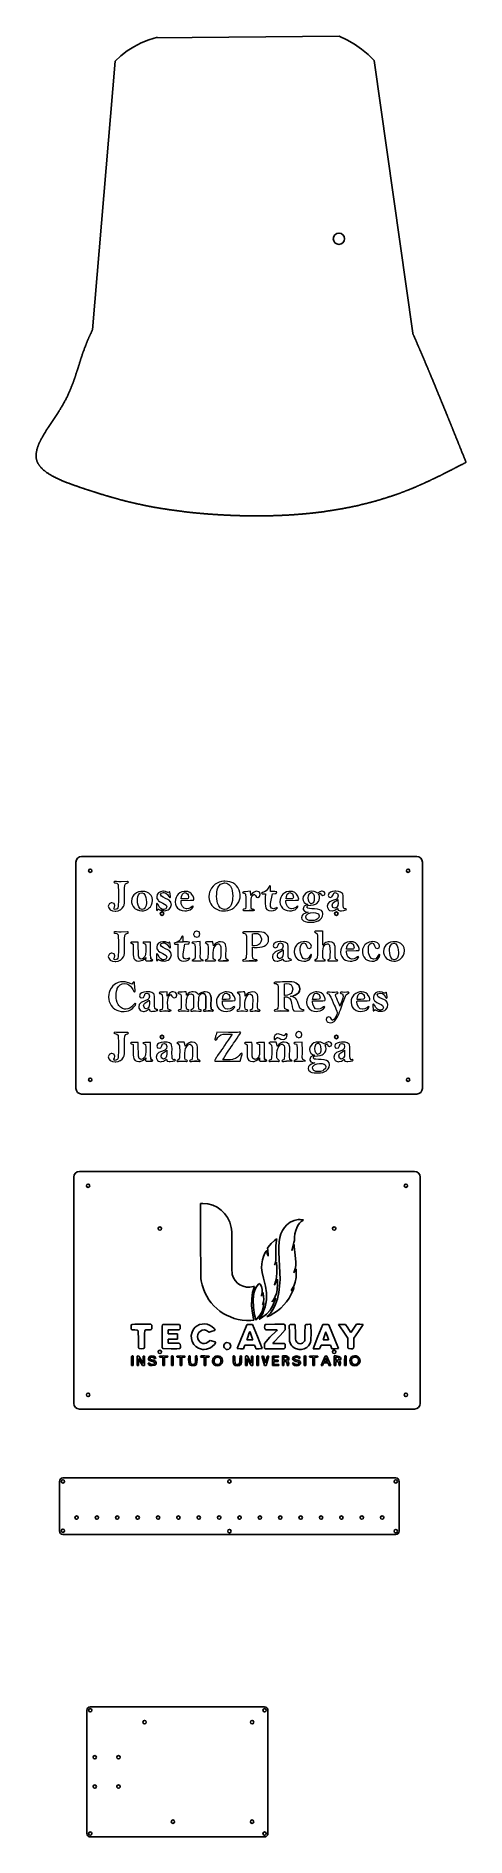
# Model space of a CAD drawing. Header units: millimetres. Extents: x 111 to 2999, y 81 to 1941.
# Drawn here: x 2620 to 2999, y 81 to 1673 of the extents above; entities that cross this region are included whole.
import ezdxf

# ---------------------------------------------------------------- set-up
doc = ezdxf.new("R2010")
doc.units = ezdxf.units.MM
doc.layers.add('Layer 1', color=7, linetype='Continuous')
doc.layers.add('RANGO', color=6, linetype='Continuous')

msp = doc.modelspace()

# ---------------------------------------------------------------- linework, layer by layer
at = {"linetype": 'Continuous', "lineweight": 25}
for p, q in [((2654.8, 942.9), (2654.8, 742.9)), ((2955.8, 947.9), (2659.8, 947.9)), ((2960.8, 742.9), (2960.8, 942.9)), ((2659.8, 737.9), (2955.8, 737.9)), ((2953.9, 669.5), (2657.9, 669.5)), ((2652.9, 664.5), (2652.9, 464.5)), ((2958.9, 464.5), (2958.9, 664.5)), ((2657.9, 459.5), (2953.9, 459.5))]:
    msp.add_line(p, q, dxfattribs=at)
at = {"color": 7, "linetype": 'Continuous', "lineweight": 25}
for p, q in [((2643.3, 398.6), (2937.3, 398.6)), ((2640.3, 351.6), (2640.3, 395.6)), ((2940.3, 395.6), (2940.3, 351.6)), ((2937.3, 348.6), (2643.3, 348.6)), ((2664.4, 193.3), (2664.4, 84.3)), ((2821.4, 196.3), (2667.4, 196.3)), ((2824.4, 84.3), (2824.4, 193.3)), ((2667.4, 81.3), (2821.4, 81.3))]:
    msp.add_line(p, q, dxfattribs=at)
at = {"lineweight": 0}
for points in [[(2686.5, 907), (2685.9, 907), (2684.2, 906.1), (2684, 905.8), (2683.3, 904), (2683.7, 902.5), (2684.9, 900.9), (2687.1, 899.9), (2689.3, 899.6), (2690, 899.6), (2692, 900), (2693.8, 900.8), (2694, 900.9), (2695.6, 902.2), (2696.8, 903.8), (2697.3, 905), (2697.6, 906.9), (2697.7, 909.4), (2697.7, 913.4), (2697.7, 913.6), (2697.7, 915.5), (2697.7, 917.6), (2697.8, 919.7), (2697.8, 920), (2698, 922.5), (2698.5, 923.8), (2698.6, 923.9), (2700.4, 924.6), (2701.3, 925.1), (2700.3, 925.7), (2694.6, 925.6), (2692.8, 925.6), (2690.5, 925.7), (2689.1, 925.8), (2688.3, 925.2), (2689, 924.6), (2691, 924.3), (2692, 923.1), (2692.1, 922.8), (2692.2, 921.8), (2692.2, 920.4), (2692.3, 918.4), (2692.3, 916), (2692.3, 913.1), (2692.3, 909.7), (2692.3, 907.9), (2692.2, 905.4), (2692, 903.6), (2691.7, 902.5), (2691.2, 901.7), (2689.5, 901), (2688.5, 901.3), (2688.2, 901.9), (2688.7, 903.1), (2689.2, 904.6), (2688.5, 906.3), (2688.4, 906.4)], [(2792.5, 924.9), (2790.6, 925.5), (2788.6, 925.9), (2786.4, 926), (2785.4, 926), (2783.3, 925.7), (2781.4, 925.2), (2779.6, 924.4), (2777.9, 923.4), (2776.4, 922.1), (2775.9, 921.6), (2774.6, 920), (2773.6, 918.3), (2772.9, 916.5), (2772.5, 914.6), (2772.3, 912.5), (2772.3, 912), (2772.6, 909.9), (2773.1, 907.9), (2773.8, 906.2), (2774.9, 904.6), (2776.3, 903.2), (2776.4, 903.1), (2778, 901.9), (2781.6, 900.3), (2783.5, 899.9), (2785.7, 899.8), (2787, 899.8), (2789, 900.1), (2790.9, 900.7), (2792.6, 901.5), (2794.3, 902.6), (2795.8, 903.9), (2796.3, 904.5), (2797.6, 906.1), (2798.6, 907.9), (2799.3, 909.7), (2799.8, 911.5), (2799.9, 913.5), (2799.9, 914.3), (2799.6, 916.2), (2799, 918.2), (2798.1, 920), (2797.8, 920.4), (2796.6, 922), (2795.1, 923.4), (2793.4, 924.5)], [(2786.1, 901.2), (2785.7, 901.2), (2783.9, 901.6), (2782.3, 902.6), (2781, 904.3), (2780.6, 904.9), (2779.9, 906.6), (2779.4, 908.4), (2779.1, 910.6), (2779, 912.9), (2779.1, 914.3), (2779.2, 916.5), (2779.6, 918.5), (2780.2, 920.3), (2781, 921.7), (2781.2, 921.9), (2782.6, 923.5), (2786.1, 924.7), (2786.4, 924.7), (2788.2, 924.3), (2789.8, 923.3), (2791.2, 921.7), (2791.7, 921), (2792.4, 919.4), (2792.9, 917.5), (2793.2, 915.4), (2793.3, 912.9), (2793.2, 911.2), (2793, 909), (2792.6, 907), (2792, 905.3), (2791.2, 904), (2789.7, 902.4), (2788, 901.5)], [(2717.4, 916.4), (2715.5, 917), (2713.3, 917.1), (2712.1, 917.1), (2710.1, 916.7), (2708.3, 915.9), (2706.7, 914.7), (2705.8, 913.9), (2704.8, 912.3), (2704.1, 910.4), (2703.9, 908.4), (2704, 907.4), (2704.4, 905.4), (2705.2, 903.7), (2706.5, 902.2), (2707.2, 901.7), (2710.8, 900.1), (2712.9, 899.9), (2714.5, 900), (2716.5, 900.5), (2718.2, 901.4), (2719.7, 902.7), (2720.5, 903.5), (2721.5, 905.2), (2722.2, 907), (2722.4, 909), (2722.4, 909.7), (2722, 911.6), (2721.1, 913.4), (2719.8, 914.9), (2719.1, 915.5)], [(2713.2, 901.1), (2713.2, 901.1), (2711.5, 901.7), (2710.3, 903.4), (2709.7, 904.9), (2709.3, 906.9), (2709.2, 909.1), (2709.2, 910.4), (2709.5, 912.5), (2710.1, 914.1), (2711.1, 915.4), (2713.2, 915.9), (2714.8, 915.2), (2715.9, 913.4), (2716.5, 911.7), (2716.9, 909.8), (2717, 907.6), (2717, 906.7), (2716.7, 904.6), (2716, 902.9), (2715, 901.7)], [(2752.6, 901.7), (2752.3, 901.7), (2750.4, 902.3), (2749, 903.6), (2747.8, 906.1), (2747.6, 908.2), (2747.6, 909.1), (2756.1, 909.2), (2756.7, 909.2), (2758.5, 909.3), (2758.9, 910.1), (2758.9, 911), (2758.2, 912.8), (2757, 914.7), (2756.8, 914.9), (2755.4, 916.2), (2753.6, 916.9), (2751.4, 917.1), (2750.3, 917), (2748.3, 916.6), (2746.5, 915.7), (2745, 914.5), (2744.1, 913.5), (2743.2, 911.8), (2742.6, 910), (2742.4, 907.9), (2742.4, 907.6), (2742.7, 905.7), (2743.4, 903.9), (2744.6, 902.3), (2745.3, 901.7), (2746.8, 900.7), (2748.7, 900.1), (2750.9, 899.9), (2752.4, 900), (2754.4, 900.4), (2755.7, 900.9), (2757.3, 902.1), (2758.5, 903.6), (2758, 904.1), (2757.3, 903.7), (2756.3, 902.9), (2754.5, 902)], [(2751.1, 910.4), (2750.4, 910.4), (2747.8, 910.4), (2748.1, 912.6), (2748.8, 914.5), (2749.8, 915.6), (2751.2, 916), (2753.4, 914.8), (2753.9, 913.9), (2754.3, 912), (2753.8, 910.7), (2753.4, 910.6)], [(2832.3, 902.8), (2831.9, 902.6), (2831, 902.2), (2829.3, 901.7), (2827.6, 902.3), (2826.7, 903.7), (2826.6, 904.1), (2826.5, 906.3), (2828.3, 914.9), (2830.8, 915.1), (2831.7, 915.2), (2832.2, 916.7), (2830.4, 916.9), (2828.5, 916.9), (2826.7, 916.9), (2826.7, 921.3), (2826.2, 922.3), (2825.8, 922.1), (2825.2, 920.9), (2825.1, 920.8), (2824, 918.9), (2822.8, 917.6), (2821.4, 916.8), (2819.5, 916.1), (2818.6, 915.5), (2819.4, 914.9), (2819.8, 914.9), (2822.1, 914.8), (2822.1, 914.4), (2822, 912.3), (2822, 910.3), (2821.9, 908.2), (2821.9, 906.2), (2822.1, 904.3), (2822.5, 902.3), (2823.4, 901.1), (2823.5, 901), (2825.2, 900.1), (2827.4, 899.9), (2829.2, 900.1), (2831.1, 900.8), (2831.4, 901.1), (2832.7, 902.4)], [(2845.3, 901.7), (2844.9, 901.7), (2843.1, 902.3), (2841.6, 903.6), (2840.5, 906.1), (2840.2, 908.2), (2840.3, 909.1), (2848.8, 909.2), (2849.3, 909.2), (2851.2, 909.3), (2851.6, 910.1), (2851.5, 911), (2850.9, 912.8), (2849.6, 914.7), (2849.4, 914.9), (2848, 916.2), (2846.2, 916.9), (2844.1, 917.1), (2842.9, 917), (2840.9, 916.6), (2839.2, 915.7), (2837.6, 914.5), (2836.8, 913.5), (2835.8, 911.8), (2835.2, 910), (2835, 907.9), (2835, 907.6), (2835.3, 905.7), (2836, 903.9), (2837.3, 902.3), (2837.9, 901.7), (2839.5, 900.7), (2841.3, 900.1), (2843.5, 899.9), (2845.1, 900), (2847.1, 900.4), (2848.3, 900.9), (2849.9, 902.1), (2851.1, 903.6), (2850.6, 904.1), (2849.9, 903.7), (2848.9, 902.9), (2847.1, 902)], [(2843.7, 910.4), (2843, 910.4), (2840.4, 910.4), (2840.7, 912.6), (2841.4, 914.5), (2842.4, 915.6), (2843.8, 916), (2846, 914.8), (2846.5, 913.9), (2846.9, 912), (2846.4, 910.7), (2846.1, 910.6)], [(2863.1, 917.2), (2861, 917), (2859.2, 916.4), (2857.5, 915.3), (2855.5, 912.5), (2855.2, 910.6), (2855.4, 909.1), (2856.4, 907.4), (2857.7, 906.3), (2859.7, 905.4), (2858.1, 904.9), (2856.5, 904), (2856, 903.5), (2855.4, 901.7), (2855.5, 901.1), (2856.6, 899.6), (2857.8, 899), (2860, 898.6), (2859, 898.4), (2857, 897.6), (2855.5, 896.8), (2854.5, 895.7), (2854, 893.8), (2854.3, 892.5), (2855.8, 891), (2855.9, 891), (2857.4, 890.4), (2859.4, 890), (2861.9, 889.8), (2862.6, 889.8), (2865, 890), (2867, 890.4), (2868.8, 891), (2870.2, 891.8), (2870.3, 891.9), (2871.8, 893.4), (2872.7, 895.1), (2873, 897), (2872.9, 897.4), (2872.5, 898.9), (2871.6, 900.1), (2870.1, 900.9), (2868.1, 901.5), (2865.6, 901.7), (2863.1, 901.8), (2861, 901.9), (2859.7, 902.1), (2858.7, 903.1), (2859.2, 904.3), (2859.7, 904.5), (2862.1, 905), (2862.4, 905), (2864.7, 905.3), (2866.3, 905.8), (2867.5, 906.5), (2868.9, 908), (2869.6, 909.4), (2869.9, 911.3), (2869.8, 912.8), (2868.9, 914.6), (2870.4, 915.5), (2871.2, 914.7), (2871.4, 914.3), (2873, 913.4), (2874.4, 914), (2874.9, 915.3), (2874.1, 916.8), (2874.1, 916.8), (2872.3, 917.4), (2871.8, 917.4), (2870.1, 916.8), (2868.2, 915.4), (2867.8, 915.8), (2866, 916.8), (2865.2, 917)], [(2862.6, 916.1), (2863.1, 916.1), (2864.5, 914.7), (2865.1, 913.1), (2865.2, 910.8), (2865.1, 909), (2864.7, 907.4), (2864.5, 907), (2862.3, 906.2), (2860.8, 907.6), (2860.2, 909.2), (2859.9, 911.4), (2860.1, 913.1), (2860.7, 914.9), (2861, 915.3)], [(2892.1, 901.6), (2891, 902.6), (2890.8, 904.5), (2890.8, 907.2), (2890.8, 911.8), (2890.8, 913), (2890.4, 914.8), (2890.1, 915.2), (2888.4, 916.5), (2886.7, 917), (2884.4, 917.2), (2883.5, 917.2), (2881.4, 916.9), (2879.6, 916.3), (2878.1, 915.2), (2877.5, 913.5), (2878.1, 912.2), (2879.4, 911.7), (2880.9, 912.2), (2881.9, 913.9), (2882.5, 915.5), (2883.9, 916), (2885.6, 915.2), (2885.7, 915.1), (2886.3, 913.2), (2885.8, 911.3), (2884.8, 910.2), (2884.4, 910), (2882.3, 909.2), (2880.7, 908.6), (2879.1, 907.8), (2878.9, 907.7), (2877.4, 906.2), (2877.2, 905.8), (2876.8, 903.9), (2876.9, 902.7), (2877.9, 901), (2878.9, 900.2), (2881, 899.8), (2881.5, 899.8), (2883.5, 900.4), (2884.2, 900.8), (2885.9, 902.1), (2886.5, 900.4), (2888.3, 899.9), (2889.3, 899.9), (2891.4, 900.2), (2891.4, 900.2), (2893.4, 900.7), (2893.7, 901.2), (2892.9, 901.6), (2892.4, 901.6)], [(2886.2, 909.8), (2886.2, 908.5), (2886.3, 906.8), (2886, 904.6), (2885.3, 903.1), (2885, 902.8), (2883.2, 902.1), (2881.8, 902.8), (2881.7, 902.9), (2881.2, 904.9), (2881.7, 906.8), (2882, 907.1), (2883.9, 908.3), (2884.7, 908.7)], [(2864.2, 898.3), (2866.3, 898.1), (2868.1, 897.6), (2868.9, 897.1), (2869.7, 895.5), (2869.2, 893.9), (2867.8, 892.4), (2866.9, 891.9), (2865.1, 891.3), (2860.8, 891.3), (2859.2, 892), (2858.5, 892.6), (2857.8, 894.3), (2858.2, 895.7), (2859.6, 897.2), (2860.1, 897.5), (2861.9, 898.1)], [(2686.5, 862.5), (2685.9, 862.5), (2684.2, 861.6), (2684, 861.4), (2683.3, 859.5), (2683.7, 858), (2684.9, 856.4), (2687.1, 855.4), (2689.3, 855.1), (2690, 855.2), (2692, 855.5), (2693.8, 856.3), (2694, 856.4), (2695.6, 857.7), (2696.8, 859.2), (2697.3, 860.5), (2697.6, 862.4), (2697.7, 864.9), (2697.7, 868.9), (2697.7, 869.1), (2697.7, 871.1), (2697.7, 873.1), (2697.8, 875.2), (2697.8, 875.5), (2698, 878), (2698.5, 879.3), (2698.6, 879.4), (2700.4, 880.1), (2701.3, 880.7), (2700.3, 881.2), (2694.6, 881.1), (2692.8, 881.1), (2690.5, 881.2), (2689.1, 881.3), (2688.3, 880.7), (2689, 880.1), (2691, 879.8), (2692, 878.6), (2692.1, 878.3), (2692.2, 877.3), (2692.2, 875.9), (2692.3, 873.9), (2692.3, 871.5), (2692.3, 868.6), (2692.3, 865.2), (2692.3, 863.4), (2692.2, 860.9), (2692, 859.1), (2691.7, 858), (2691.2, 857.2), (2689.5, 856.5), (2688.5, 856.8), (2688.2, 857.5), (2688.7, 858.6), (2689.2, 860.2), (2688.5, 861.8), (2688.4, 861.9)], [(2749, 877.8), (2748.6, 877.6), (2748, 876.5), (2748, 876.3), (2746.9, 874.4), (2745.6, 873.1), (2744.3, 872.3), (2749.6, 872.4), (2749.6, 876.9)], [(2761.5, 882), (2761.3, 882), (2759.5, 881.2), (2759.4, 881), (2758.7, 879.2), (2758.7, 879), (2759.5, 877.3), (2759.7, 877.1), (2761.5, 876.5), (2761.7, 876.5), (2763.5, 877.3), (2763.6, 877.4), (2764.3, 879.2), (2764.3, 879.4), (2763.5, 881.2), (2763.3, 881.3)], [(2813.8, 880), (2815.6, 879.8), (2817.3, 878.8), (2817.3, 878.8), (2818.7, 875.2), (2818.7, 874.4), (2818.2, 872.5), (2817.1, 870.8), (2816.4, 870), (2814.7, 869.2), (2812.5, 868.9), (2810.8, 869), (2810.8, 879.7), (2811.9, 879.9)], [(2876.9, 870.8), (2877.5, 870.7), (2878.8, 869.5), (2879.2, 866.3), (2879.3, 863.6), (2879.2, 861), (2879.2, 858.9), (2879, 857.8), (2877.9, 856.7), (2876.9, 856.1), (2877.7, 855.6), (2879.2, 855.6), (2880.8, 855.8), (2883.1, 855.7), (2884.9, 855.6), (2885.4, 855.6), (2886.1, 856.1), (2885.4, 856.7), (2884.5, 857), (2883.9, 858.8), (2883.9, 864.9), (2883.9, 866.3), (2883.7, 868.5), (2883.2, 869.9), (2882.8, 870.7), (2881.3, 872), (2880.7, 872.3), (2878.7, 872.6), (2877.5, 872.5), (2875.6, 871.9), (2874.4, 871.1), (2873, 869.5), (2873, 870.9), (2872.9, 873.6), (2872.9, 878.7), (2872.9, 879.9), (2873, 882.1), (2872.5, 882), (2870.3, 881.9), (2868.2, 881.9), (2866.3, 881.9), (2865.5, 881.4), (2866.5, 880.7), (2867.9, 879.5), (2868.2, 878.4), (2868.3, 875.9), (2868.3, 874.4), (2868.3, 871.9), (2868.3, 869.6), (2868.3, 867.5), (2868.3, 865.7), (2868.2, 864), (2868.2, 862.6), (2868.1, 860.9), (2867.9, 858.6), (2867.7, 857.5), (2866.3, 856.7), (2865.5, 856.1), (2866, 855.6), (2867.8, 855.6), (2868.6, 855.7), (2870.7, 855.8), (2872.4, 855.7), (2874.3, 855.6), (2875.1, 856.1), (2874.3, 856.7), (2873.4, 857.1), (2872.9, 858.6), (2872.9, 859.2), (2872.8, 861.3), (2872.8, 862.5), (2872.9, 864.6), (2873.1, 866.4), (2873.6, 868.1), (2874.6, 869.7), (2875.2, 870.2)], [(2755.1, 858.2), (2754.7, 858.1), (2753.9, 857.7), (2752.1, 857.2), (2750.4, 857.7), (2749.6, 859.2), (2749.5, 859.6), (2749.4, 861.8), (2751.1, 870.4), (2753.6, 870.6), (2754.6, 870.7), (2755.1, 872.2), (2753.2, 872.4), (2751.4, 872.4), (2749.6, 872.4), (2744.3, 872.3), (2742.3, 871.6), (2741.4, 871), (2742.2, 870.4), (2742.7, 870.4), (2745, 870.3), (2744.9, 869.9), (2744.9, 867.8), (2744.8, 865.8), (2744.8, 863.8), (2744.8, 861.7), (2744.9, 859.8), (2745.4, 857.8), (2746.2, 856.6), (2746.4, 856.5), (2748, 855.7), (2750.2, 855.4), (2752.1, 855.6), (2753.9, 856.3), (2754.3, 856.6), (2755.5, 857.9)], [(2760.9, 855.8), (2761.1, 855.8), (2763.1, 855.7), (2765.2, 855.6), (2767.5, 856.1), (2766.4, 856.7), (2765, 857.3), (2764.6, 858.9), (2764.7, 863.1), (2764.7, 865.1), (2764.7, 867.6), (2764.6, 869.7), (2764.6, 871.4), (2764.6, 872.7), (2758.5, 872.3), (2758, 872.3), (2757.1, 871.7), (2758, 871.2), (2759.6, 870.7), (2759.8, 870), (2760, 867.4), (2760, 867.3), (2760, 865.4), (2760.1, 863.3), (2760.1, 861.2), (2760, 859.3), (2759.9, 857.7), (2759.9, 857.6), (2758.2, 856.7), (2757.1, 856.1), (2757.9, 855.6), (2758.8, 855.6), (2758.9, 855.7)], [(2843.6, 857.1), (2842.5, 858.1), (2842.3, 860.1), (2842.3, 862.7), (2842.3, 867.3), (2842.3, 868.5), (2841.9, 870.3), (2841.6, 870.7), (2839.9, 872), (2838.2, 872.5), (2835.9, 872.7), (2835, 872.7), (2832.9, 872.4), (2831, 871.8), (2829.6, 870.7), (2829, 869), (2829.6, 867.7), (2830.9, 867.2), (2832.4, 867.7), (2833.4, 869.4), (2834, 871), (2835.4, 871.5), (2837.1, 870.7), (2837.2, 870.6), (2837.8, 868.7), (2837.3, 866.8), (2836.3, 865.7), (2835.9, 865.5), (2833.8, 864.7), (2832.2, 864.1), (2830.6, 863.3), (2830.4, 863.2), (2828.9, 861.7), (2828.7, 861.4), (2828.3, 859.4), (2828.4, 858.2), (2829.4, 856.5), (2830.4, 855.8), (2832.5, 855.3), (2833, 855.3), (2835, 855.9), (2835.7, 856.3), (2837.4, 857.6), (2838, 855.9), (2839.9, 855.4), (2840.8, 855.4), (2842.9, 855.7), (2842.9, 855.7), (2844.9, 856.2), (2845.2, 856.7), (2844.4, 857.1), (2843.9, 857.1)], [(2837.7, 865.3), (2837.7, 864), (2837.8, 862.3), (2837.5, 860.1), (2836.8, 858.7), (2836.5, 858.3), (2834.7, 857.6), (2833.3, 858.3), (2833.2, 858.4), (2832.7, 860.5), (2833.2, 862.3), (2833.5, 862.6), (2835.4, 863.8), (2836.2, 864.3)], [(2857.6, 857.2), (2857.3, 857.2), (2855.6, 857.8), (2854.2, 859.4), (2853, 862.9), (2852.9, 865.2), (2852.9, 866.2), (2853.1, 868.3), (2853.7, 869.9), (2854.4, 870.8), (2856.1, 871.5), (2857.5, 870.9), (2857.5, 870.9), (2858.4, 869.1), (2859.3, 867.3), (2860.8, 866.7), (2862.2, 867.2), (2862.8, 868.7), (2862.4, 870.1), (2860.9, 871.5), (2860.4, 871.8), (2858.6, 872.5), (2856.5, 872.7), (2855.4, 872.6), (2853.4, 872.2), (2851.7, 871.4), (2850.1, 870.1), (2849.5, 869.4), (2848.4, 867.8), (2847.8, 865.9), (2847.6, 863.9), (2847.6, 863.1), (2848, 861.1), (2848.8, 859.3), (2850, 857.8), (2850.5, 857.3), (2852.1, 856.2), (2854, 855.6), (2856.1, 855.4), (2858, 855.5), (2859.9, 856.2), (2861.3, 857.3), (2861.4, 857.4), (2862.6, 859.2), (2863, 860.9), (2862.5, 861.5), (2861.6, 860.5), (2860.8, 858.8), (2859.4, 857.6)], [(2898.8, 857.2), (2898.4, 857.2), (2896.6, 857.8), (2895.1, 859.1), (2894, 861.6), (2893.8, 863.7), (2893.8, 864.5), (2902.3, 864.7), (2902.9, 864.7), (2904.7, 864.8), (2905.1, 865.6), (2905, 866.5), (2904.4, 868.3), (2903.2, 870.2), (2903, 870.4), (2901.6, 871.7), (2899.7, 872.4), (2897.6, 872.6), (2896.4, 872.6), (2894.4, 872.1), (2892.7, 871.3), (2891.1, 870), (2890.3, 869), (2889.3, 867.3), (2888.7, 865.5), (2888.5, 863.4), (2888.5, 863.2), (2888.8, 861.2), (2889.6, 859.4), (2890.8, 857.8), (2891.4, 857.2), (2893, 856.2), (2894.9, 855.6), (2897.1, 855.4), (2898.6, 855.5), (2900.6, 855.9), (2901.8, 856.4), (2903.5, 857.6), (2904.6, 859.1), (2904.1, 859.6), (2903.5, 859.2), (2902.4, 858.4), (2900.6, 857.5)], [(2897.3, 865.9), (2896.6, 865.9), (2893.9, 866), (2894.2, 868.1), (2894.9, 870), (2895.9, 871.1), (2897.4, 871.5), (2899.6, 870.3), (2900.1, 869.4), (2900.5, 867.5), (2900, 866.2), (2899.6, 866.1)], [(2917.9, 857.2), (2917.5, 857.2), (2915.8, 857.8), (2914.4, 859.4), (2913.2, 862.9), (2913.1, 865.2), (2913.1, 866.2), (2913.3, 868.3), (2913.9, 869.9), (2914.6, 870.8), (2916.3, 871.5), (2917.7, 870.9), (2917.7, 870.9), (2918.6, 869.1), (2919.5, 867.3), (2921, 866.7), (2922.5, 867.2), (2923, 868.7), (2922.7, 870.1), (2921.1, 871.5), (2920.7, 871.8), (2918.8, 872.5), (2916.7, 872.7), (2915.6, 872.6), (2913.7, 872.2), (2911.9, 871.4), (2910.3, 870.1), (2909.7, 869.4), (2908.7, 867.8), (2908, 865.9), (2907.8, 863.9), (2907.9, 863.1), (2908.2, 861.1), (2909, 859.3), (2910.2, 857.8), (2910.7, 857.3), (2912.4, 856.2), (2914.2, 855.6), (2916.3, 855.4), (2918.3, 855.5), (2920.1, 856.2), (2921.5, 857.3), (2921.6, 857.4), (2922.9, 859.2), (2923.3, 860.9), (2922.7, 861.5), (2921.8, 860.5), (2921, 858.8), (2919.6, 857.6)], [(2940.1, 871.9), (2938.1, 872.5), (2936, 872.6), (2934.7, 872.6), (2932.7, 872.2), (2930.9, 871.4), (2929.3, 870.2), (2928.5, 869.4), (2927.4, 867.8), (2926.8, 866), (2926.6, 863.9), (2926.6, 862.9), (2927.1, 860.9), (2927.9, 859.2), (2929.2, 857.7), (2929.9, 857.2), (2933.5, 855.6), (2935.6, 855.4), (2937.2, 855.5), (2939.1, 856), (2940.8, 856.9), (2942.4, 858.2), (2943.1, 859), (2944.2, 860.7), (2944.8, 862.5), (2945.1, 864.5), (2945, 865.2), (2944.7, 867.2), (2943.8, 868.9), (2942.5, 870.4), (2941.8, 871)], [(2935.9, 856.6), (2935.8, 856.6), (2934.2, 857.2), (2932.9, 858.9), (2932.4, 860.4), (2932, 862.4), (2931.8, 864.7), (2931.9, 866), (2932.2, 868), (2932.8, 869.6), (2933.8, 870.8), (2935.9, 871.4), (2937.4, 870.7), (2938.6, 868.9), (2939.1, 867.2), (2939.5, 865.3), (2939.6, 863.1), (2939.6, 862.2), (2939.3, 860.1), (2938.7, 858.4), (2937.7, 857.2)], [(2697.6, 835.7), (2697.6, 835.7), (2699.6, 835.4), (2701.4, 834.6), (2702.9, 833.2), (2703.8, 832), (2705, 830.3), (2705.8, 828.7), (2706.4, 828), (2707.1, 828.8), (2707, 829.6), (2706.6, 835.6), (2706.4, 836.8), (2705.9, 837), (2705.1, 836.2), (2704.2, 835.1), (2704.2, 835.1), (2702.2, 836.1), (2698.3, 837.1), (2696.3, 837.2), (2696.1, 837.2), (2694, 837.1), (2692.1, 836.6), (2690.3, 835.8), (2688.7, 834.7), (2687.2, 833.2), (2687, 833), (2685.8, 831.4), (2684.8, 829.6), (2684.2, 827.8), (2683.8, 825.9), (2683.6, 823.8), (2683.6, 823.7), (2683.8, 821.6), (2684.2, 819.7), (2684.9, 817.9), (2685.9, 816.2), (2687.2, 814.6), (2687.7, 814.2), (2689.1, 813), (2690.8, 812.1), (2692.7, 811.4), (2694.7, 811), (2696.9, 810.9), (2697.3, 810.9), (2699.4, 811.1), (2701.3, 811.6), (2703.1, 812.5), (2704.7, 813.7), (2705.9, 814.9), (2707.3, 816.5), (2707.7, 817.7), (2707.1, 818.3), (2706.4, 817.7), (2705.4, 816.6), (2703.9, 815), (2702.3, 813.9), (2700.7, 813.2), (2698.9, 813), (2697.6, 813.1), (2695.8, 813.7), (2694.2, 814.7), (2692.8, 816.3), (2692.1, 817.2), (2691.3, 818.9), (2690.7, 820.8), (2690.4, 822.8), (2690.3, 825.1), (2690.3, 826.9), (2690.7, 828.9), (2691.2, 830.7), (2691.3, 831.1), (2692.4, 832.9), (2693.7, 834.4), (2693.8, 834.5), (2695.5, 835.4)], [(2717.3, 827.1), (2719.1, 826.4), (2719.2, 826.3), (2719.7, 824.4), (2719.3, 822.5), (2718.2, 821.4), (2717.8, 821.2), (2715.7, 820.4), (2712.5, 819), (2712.3, 818.9), (2710.9, 817.4), (2710.7, 817), (2710.2, 815), (2710.4, 813.9), (2711.4, 812.2), (2712.4, 811.4), (2714.4, 811), (2714.9, 811), (2716.9, 811.6), (2717.7, 812), (2719.4, 813.3), (2720, 811.5), (2721.8, 811), (2722.7, 811.1), (2724.9, 811.3), (2724.9, 811.3), (2726.9, 811.9), (2727.2, 812.3), (2725.5, 812.7), (2724.5, 813.7), (2724.4, 814), (2724.3, 815.7), (2724.3, 818.4), (2724.3, 822.9), (2724.2, 824.2), (2723.9, 825.9), (2723.6, 826.4), (2721.9, 827.6), (2720.1, 828.2), (2717.9, 828.4), (2716.9, 828.3), (2714.8, 828.1), (2713, 827.5), (2711.5, 826.4), (2711, 824.7), (2711.5, 823.3), (2712.9, 822.9), (2714.4, 823.4), (2715.3, 825.1), (2715.9, 826.7)], [(2789.1, 812.9), (2788.8, 812.9), (2786.9, 813.4), (2785.4, 814.8), (2784.3, 817.3), (2784.1, 819.4), (2784.1, 820.2), (2792.6, 820.3), (2793.1, 820.3), (2795, 820.5), (2795.4, 821.3), (2795.3, 822.2), (2794.7, 824), (2793.5, 825.9), (2793.3, 826.1), (2791.8, 827.3), (2790, 828), (2787.9, 828.3), (2786.7, 828.2), (2784.7, 827.8), (2783, 826.9), (2781.4, 825.6), (2780.6, 824.7), (2779.6, 823), (2779, 821.1), (2778.8, 819.1), (2778.8, 818.8), (2779.1, 816.9), (2779.9, 815), (2781.1, 813.4), (2781.7, 812.9), (2783.3, 811.9), (2785.2, 811.2), (2787.4, 811), (2788.9, 811.1), (2790.9, 811.6), (2792.1, 812.1), (2793.8, 813.2), (2795, 814.8), (2794.5, 815.3), (2793.8, 814.9), (2792.8, 814.1), (2790.9, 813.2)], [(2868.8, 812.9), (2868.4, 812.9), (2866.5, 813.4), (2865.1, 814.8), (2864, 817.3), (2863.7, 819.4), (2863.7, 820.2), (2872.3, 820.3), (2872.8, 820.3), (2874.7, 820.5), (2875, 821.3), (2874.9, 822.2), (2874.3, 824), (2873.1, 825.9), (2872.9, 826.1), (2871.5, 827.3), (2869.7, 828), (2867.6, 828.3), (2866.3, 828.2), (2864.4, 827.8), (2862.7, 826.9), (2861.1, 825.6), (2860.3, 824.7), (2859.3, 823), (2858.7, 821.1), (2858.5, 819.1), (2858.5, 818.8), (2858.8, 816.9), (2859.5, 815), (2860.8, 813.4), (2861.3, 812.9), (2862.9, 811.9), (2864.8, 811.2), (2867, 811), (2868.5, 811.1), (2870.5, 811.6), (2871.8, 812.1), (2873.4, 813.2), (2874.6, 814.8), (2874.1, 815.3), (2873.4, 814.9), (2872.4, 814.1), (2870.6, 813.2)], [(2896.2, 827.5), (2895.2, 828.1), (2894.1, 827.9), (2892.2, 827.8), (2890.2, 827.9), (2889, 828), (2888.2, 827.5), (2889.1, 826.9), (2890.1, 826.6), (2890.8, 824.4), (2890.4, 822.6), (2889.6, 820.1), (2888, 815.7), (2887.5, 816.8), (2886.7, 818.8), (2885.9, 820.6), (2885.2, 822.3), (2884.5, 824.1), (2884.2, 825.5), (2884.5, 826.3), (2885.5, 826.8), (2886.5, 827.5), (2885.7, 828), (2884.8, 827.9), (2883.3, 827.8), (2881.1, 827.8), (2881, 827.8), (2878.9, 827.9), (2877.4, 828), (2876.4, 827.5), (2877.1, 826.9), (2878.5, 826.1), (2878.9, 825.3), (2879.8, 823.5), (2881.1, 820.8), (2882.1, 818.6), (2882.9, 816.6), (2883.7, 814.9), (2884.4, 813.3), (2885.2, 811.1), (2885.6, 809.8), (2885.6, 809.6), (2885.2, 808), (2884.1, 805.8), (2884, 805.6), (2882.5, 803.8), (2881.2, 803.1), (2880.4, 804.2), (2879.7, 805.6), (2878.2, 806.2), (2876.4, 805.5), (2875.7, 803.9), (2875.7, 803.5), (2876.7, 801.8), (2877.2, 801.4), (2879.3, 801), (2881, 801.3), (2882.9, 802.2), (2883.5, 802.8), (2884.7, 804.3), (2885.9, 806.3), (2886.3, 807.3), (2886.9, 808.7), (2887.6, 810.5), (2888.4, 812.5), (2889.3, 814.9), (2890.2, 817.6), (2890.3, 817.9), (2891.4, 820.7), (2892.2, 822.9), (2892.8, 824.4), (2893.3, 825.4), (2893.8, 826), (2895.6, 827)], [(2908, 812.9), (2907.7, 812.9), (2905.9, 813.4), (2904.4, 814.8), (2903.2, 817.3), (2903, 819.4), (2903.1, 820.2), (2911.5, 820.3), (2912.1, 820.3), (2914, 820.5), (2914.3, 821.3), (2914.3, 822.2), (2913.7, 824), (2912.4, 825.9), (2912.2, 826.1), (2910.8, 827.3), (2909, 828), (2906.9, 828.3), (2905.7, 828.2), (2903.7, 827.8), (2901.9, 826.9), (2900.4, 825.6), (2899.6, 824.7), (2898.6, 823), (2898, 821.1), (2897.8, 819.1), (2897.8, 818.8), (2898.1, 816.9), (2898.8, 815), (2900.1, 813.4), (2900.7, 812.9), (2902.2, 811.9), (2904.1, 811.2), (2906.3, 811), (2907.9, 811.1), (2909.8, 811.6), (2911.1, 812.1), (2912.7, 813.2), (2913.9, 814.8), (2913.4, 815.3), (2912.7, 814.9), (2911.7, 814.1), (2909.9, 813.2)], [(2719.6, 821), (2719.7, 819.7), (2719.7, 818), (2719.5, 815.8), (2718.8, 814.3), (2718.4, 814), (2716.7, 813.3), (2715.2, 814), (2715.2, 814.1), (2714.6, 816.1), (2715.2, 818), (2715.5, 818.3), (2717.4, 819.5), (2718.2, 819.9)], [(2726.4, 812.8), (2725.9, 812.7), (2725.5, 812.7), (2727.2, 812.3)], [(2787.6, 821.6), (2786.8, 821.6), (2784.2, 821.6), (2784.5, 823.8), (2785.2, 825.6), (2786.3, 826.8), (2787.7, 827.1), (2789.8, 825.9), (2790.4, 825.1), (2790.8, 823.1), (2790.3, 821.9), (2789.9, 821.8)], [(2867.2, 821.6), (2866.5, 821.6), (2863.8, 821.6), (2864.2, 823.8), (2864.9, 825.6), (2865.9, 826.8), (2867.3, 827.1), (2869.5, 825.9), (2870, 825.1), (2870.4, 823.1), (2869.9, 821.9), (2869.6, 821.8)], [(2906.5, 821.6), (2905.8, 821.6), (2903.2, 821.6), (2903.5, 823.8), (2904.2, 825.6), (2905.2, 826.8), (2906.6, 827.1), (2908.8, 825.9), (2909.3, 825.1), (2909.7, 823.1), (2909.2, 821.9), (2908.9, 821.8)], [(2686.5, 773.7), (2685.9, 773.7), (2684.2, 772.8), (2684, 772.6), (2683.3, 770.8), (2683.7, 769.2), (2684.9, 767.7), (2687.1, 766.6), (2689.3, 766.4), (2690, 766.4), (2692, 766.7), (2693.8, 767.5), (2694, 767.6), (2695.6, 768.9), (2696.8, 770.5), (2697.3, 771.7), (2697.6, 773.7), (2697.7, 776.1), (2697.7, 780.1), (2697.7, 780.3), (2697.7, 782.3), (2697.7, 784.3), (2697.8, 786.4), (2697.8, 786.7), (2698, 789.2), (2698.5, 790.5), (2698.6, 790.6), (2700.4, 791.3), (2701.3, 791.9), (2700.3, 792.4), (2694.6, 792.3), (2692.8, 792.3), (2690.5, 792.4), (2689.1, 792.5), (2688.3, 791.9), (2689, 791.4), (2691, 791), (2692, 789.9), (2692.1, 789.5), (2692.2, 788.6), (2692.2, 787.1), (2692.3, 785.2), (2692.3, 782.8), (2692.3, 779.8), (2692.3, 776.5), (2692.3, 774.6), (2692.2, 772.2), (2692, 770.3), (2691.7, 769.2), (2691.2, 768.4), (2689.5, 767.7), (2688.5, 768), (2688.2, 768.7), (2688.7, 769.8), (2689.2, 771.4), (2688.5, 773), (2688.4, 773.2)], [(2740.9, 768.3), (2739.9, 769.3), (2739.7, 771.3), (2739.6, 773.9), (2739.7, 778.5), (2739.6, 779.8), (2739.2, 781.5), (2739, 781.9), (2737.3, 783.2), (2735.5, 783.7), (2733.3, 783.9), (2732.3, 783.9), (2730.2, 783.6), (2728.4, 783), (2726.9, 781.9), (2726.3, 780.3), (2726.9, 778.9), (2728.3, 778.5), (2729.8, 778.9), (2730.7, 780.6), (2731.3, 782.2), (2732.7, 782.7), (2734.5, 782), (2734.6, 781.8), (2735.1, 779.9), (2734.7, 778.1), (2733.6, 777), (2733.2, 776.8), (2731.1, 775.9), (2729.5, 775.3), (2727.9, 774.6), (2727.7, 774.4), (2726.3, 773), (2726.1, 772.6), (2725.6, 770.6), (2725.8, 769.5), (2726.7, 767.7), (2727.8, 767), (2729.8, 766.5), (2730.3, 766.6), (2732.3, 767.1), (2733.1, 767.5), (2734.7, 768.8), (2735.4, 767.1), (2737.2, 766.6), (2738.1, 766.6), (2740.2, 766.9), (2740.3, 766.9), (2742.2, 767.4), (2742.6, 767.9), (2741.8, 768.4), (2741.2, 768.3)], [(2786.7, 791), (2788.1, 791), (2790.1, 790.9), (2792.7, 790.8), (2790.9, 788.2), (2789.2, 785.6), (2787.5, 783.1), (2786, 780.9), (2784.7, 778.9), (2783.4, 777.1), (2782.4, 775.5), (2781.4, 774.1), (2779.9, 771.9), (2779.4, 771.1), (2779, 770.5), (2777.7, 768.4), (2777.2, 767.2), (2777.8, 767), (2799.7, 767), (2799.8, 767), (2800.3, 769.2), (2800.9, 771.1), (2801.5, 772.9), (2801.6, 773.7), (2801.1, 774.2), (2800.3, 773.6), (2800.2, 773.5), (2799.1, 772), (2797.4, 770.5), (2797.4, 770.5), (2795.6, 769.3), (2793.8, 768.7), (2793, 768.5), (2791.1, 768.3), (2788.6, 768.3), (2784.4, 768.3), (2785, 769.2), (2786.2, 771.2), (2787.5, 773.1), (2788.7, 774.9), (2789.8, 776.6), (2790.9, 778.3), (2791.9, 779.8), (2793, 781.3), (2793.9, 782.8), (2795.3, 784.7), (2797.1, 787.3), (2798.5, 789.4), (2799.5, 791), (2800.1, 791.9), (2800.3, 792.3), (2799.9, 792.7), (2799.8, 792.7), (2799, 792.5), (2797.5, 792.4), (2795.5, 792.4), (2792.8, 792.3), (2789.6, 792.3), (2779.3, 792.5), (2778.6, 790.4), (2778.2, 789), (2778, 788.3), (2777.6, 786.6), (2777.4, 786.1), (2778, 785.5), (2779.2, 786.6), (2780, 787.8), (2781.3, 789.2), (2782.9, 790.2), (2784.7, 790.8)], [(2830.9, 767), (2833, 766.9), (2833.8, 766.8), (2834.6, 767.4), (2834.1, 767.9), (2832.4, 769.4), (2832.3, 769.9), (2832.2, 772.2), (2832.2, 774.1), (2832.5, 776.3), (2833, 778.1), (2833.6, 779.5), (2833.7, 779.7), (2835.2, 781.4), (2836.7, 781.9), (2837.1, 781.9), (2838.5, 780.8), (2838.6, 780.8), (2838.9, 779.2), (2839, 776.8), (2839, 775.4), (2839, 773.4), (2838.9, 771.3), (2838.8, 769.7), (2838.4, 768.3), (2837.3, 767.9), (2836.6, 767.3), (2837.4, 766.8), (2838.3, 766.8), (2839.2, 766.9), (2840.9, 767), (2845.8, 767.3), (2845, 767.9), (2843.8, 768.6), (2843.7, 768.7), (2843.5, 770.7), (2843.6, 778.4), (2843.6, 779.5), (2843.2, 781.3), (2843, 781.7), (2841.5, 783.1), (2840.8, 783.5), (2838.8, 783.9), (2837.3, 783.7), (2835.5, 782.9), (2834, 781.8), (2832.6, 780.2), (2832.3, 782.1), (2831.7, 783.9), (2830.8, 783.8), (2828.8, 783.7), (2826.4, 783.7), (2825.3, 783.2), (2826.1, 782.6), (2826.1, 782.6), (2827.5, 781.3), (2827.6, 780.9), (2827.7, 779.1), (2827.8, 776.4), (2827.8, 775), (2827.7, 772.9), (2827.6, 771.1), (2827.5, 770), (2827.1, 768.4), (2825.8, 767.9), (2825.1, 767.3), (2825.8, 766.8), (2826.3, 766.8), (2826.7, 766.9), (2828.6, 767)], [(2833.3, 791.2), (2832, 791), (2830.5, 789.8), (2829.9, 788.5), (2830, 786.1), (2831, 786.2), (2831.1, 786.4), (2831.2, 786.9), (2832.5, 788), (2832.9, 787.9), (2835, 787), (2835.9, 786.6), (2837.7, 786.2), (2839, 786.4), (2840.5, 787.6), (2841.1, 788.8), (2841.4, 790.8), (2840.7, 791.2), (2840, 791.1), (2839.8, 790.8), (2839.8, 790.3), (2838.4, 789.3), (2838.3, 789.3), (2836.3, 790.2), (2835.1, 790.7)], [(2851.1, 767), (2851.2, 767), (2853.2, 767), (2855.3, 766.9), (2857.6, 767.3), (2856.5, 767.9), (2855.2, 768.5), (2854.7, 770.2), (2854.8, 774.3), (2854.8, 776.3), (2854.8, 778.8), (2854.7, 780.9), (2854.7, 782.6), (2854.7, 783.9), (2848.6, 783.6), (2848.2, 783.5), (2847.2, 783), (2848.1, 782.4), (2849.7, 781.9), (2849.9, 781.2), (2850.1, 778.6), (2850.1, 778.5), (2850.1, 776.6), (2850.2, 774.5), (2850.2, 772.4), (2850.2, 770.5), (2850, 768.9), (2850, 768.8), (2848.3, 767.9), (2847.2, 767.3), (2848.1, 766.8), (2848.9, 766.9), (2849, 766.9)], [(2851.6, 793.2), (2851.4, 793.2), (2849.6, 792.4), (2849.5, 792.3), (2848.8, 790.4), (2848.8, 790.2), (2849.6, 788.5), (2849.8, 788.4), (2851.6, 787.7), (2851.8, 787.7), (2853.6, 788.5), (2853.7, 788.6), (2854.4, 790.4), (2854.4, 790.7), (2853.6, 792.4), (2853.4, 792.5)], [(2869, 783.9), (2866.9, 783.7), (2865, 783.1), (2863.4, 782), (2861.4, 779.3), (2861.1, 777.4), (2861.3, 775.8), (2862.2, 774.1), (2863.6, 773), (2865.6, 772.2), (2864, 771.7), (2862.4, 770.7), (2861.9, 770.2), (2861.3, 768.4), (2861.3, 767.9), (2862.4, 766.3), (2863.7, 765.8), (2865.9, 765.4), (2864.9, 765.1), (2862.9, 764.4), (2861.4, 763.5), (2860.3, 762.4), (2859.8, 760.6), (2860.2, 759.2), (2861.7, 757.8), (2861.8, 757.7), (2863.3, 757.1), (2865.3, 756.7), (2867.8, 756.6), (2868.5, 756.6), (2870.8, 756.8), (2872.9, 757.1), (2874.6, 757.8), (2876.1, 758.6), (2876.2, 758.7), (2877.7, 760.1), (2878.5, 761.8), (2878.8, 763.7), (2878.8, 764.2), (2878.4, 765.6), (2877.5, 766.8), (2876, 767.7), (2874, 768.2), (2871.4, 768.5), (2869, 768.5), (2866.8, 768.7), (2865.6, 768.8), (2864.5, 769.8), (2865, 771), (2865.6, 771.3), (2867.9, 771.7), (2868.2, 771.7), (2870.5, 772.1), (2872.2, 772.6), (2873.3, 773.2), (2874.7, 774.7), (2875.5, 776.1), (2875.8, 778.1), (2875.6, 779.5), (2874.8, 781.4), (2876.3, 782.3), (2877.1, 781.4), (2877.3, 781), (2878.8, 780.1), (2880.2, 780.7), (2880.7, 782), (2880, 783.5), (2880, 783.5), (2878.1, 784.2), (2877.7, 784.1), (2876, 783.5), (2874.1, 782.2), (2873.6, 782.5), (2871.8, 783.5), (2871.1, 783.7)], [(2868.5, 782.9), (2869, 782.8), (2870.4, 781.5), (2870.9, 779.8), (2871.1, 777.6), (2871, 775.8), (2870.5, 774.1), (2870.3, 773.8), (2868.1, 773), (2866.6, 774.3), (2866, 775.9), (2865.8, 778.1), (2866, 779.9), (2866.6, 781.6), (2866.8, 782)], [(2897.9, 768.3), (2896.9, 769.3), (2896.7, 771.3), (2896.6, 773.9), (2896.7, 778.5), (2896.6, 779.8), (2896.3, 781.5), (2896, 781.9), (2894.3, 783.2), (2892.5, 783.7), (2890.3, 783.9), (2889.3, 783.9), (2887.2, 783.6), (2885.4, 783), (2883.9, 781.9), (2883.4, 780.3), (2883.9, 778.9), (2885.3, 778.5), (2886.8, 778.9), (2887.7, 780.6), (2888.3, 782.2), (2889.7, 782.7), (2891.5, 782), (2891.6, 781.8), (2892.1, 779.9), (2891.7, 778.1), (2890.6, 777), (2890.3, 776.8), (2888.1, 775.9), (2886.5, 775.3), (2884.9, 774.6), (2884.7, 774.4), (2883.3, 773), (2883.1, 772.6), (2882.7, 770.6), (2882.8, 769.5), (2883.7, 767.7), (2884.8, 767), (2886.8, 766.5), (2887.3, 766.6), (2889.3, 767.1), (2890.1, 767.5), (2891.8, 768.8), (2892.4, 767.1), (2894.2, 766.6), (2895.1, 766.6), (2897.3, 766.9), (2897.3, 766.9), (2899.2, 767.4), (2899.6, 767.9), (2898.8, 768.4), (2898.3, 768.3)], [(2735, 776.6), (2735.1, 775.3), (2735.1, 773.5), (2734.9, 771.4), (2734.1, 769.9), (2733.8, 769.6), (2732, 768.9), (2730.6, 769.6), (2730.5, 769.7), (2730, 771.7), (2730.6, 773.6), (2730.9, 773.9), (2732.7, 775.1), (2733.5, 775.5)], [(2870, 765), (2872.2, 764.9), (2874, 764.4), (2874.8, 763.9), (2875.5, 762.2), (2875.1, 760.6), (2873.6, 759.1), (2872.8, 758.6), (2870.9, 758), (2866.7, 758), (2865, 758.8), (2864.4, 759.4), (2863.7, 761.1), (2864, 762.4), (2865.4, 763.9), (2866, 764.2), (2867.8, 764.8)], [(2892, 776.6), (2892.1, 775.3), (2892.1, 773.5), (2891.9, 771.4), (2891.1, 769.9), (2890.8, 769.6), (2889, 768.9), (2887.6, 769.6), (2887.5, 769.7), (2887, 771.7), (2887.6, 773.6), (2887.9, 773.9), (2889.8, 775.1), (2890.6, 775.5)]]:
    msp.add_lwpolyline(points, close=True, dxfattribs=at)
for points in [[(2779.7, 901), (2781.6, 900.3), (2783.5, 899.9), (2785.7, 899.8), (2787, 899.8), (2789, 900.1), (2790.9, 900.7), (2792.6, 901.5), (2794.3, 902.6), (2795.8, 903.9), (2796.3, 904.5), (2797.6, 906.1), (2798.6, 907.9), (2799.3, 909.7), (2799.8, 911.5), (2799.9, 913.5), (2799.9, 914.3), (2799.6, 916.2), (2799, 918.2), (2798.1, 920), (2797.8, 920.4), (2796.6, 922), (2795.1, 923.4), (2793.4, 924.5), (2792.5, 924.9)], [(2786.1, 924.7), (2786.4, 924.7), (2788.2, 924.3), (2789.8, 923.3), (2791.2, 921.7), (2791.7, 921), (2792.4, 919.4), (2792.9, 917.5), (2793.2, 915.4), (2793.3, 912.9), (2793.2, 911.2), (2793, 909), (2792.6, 907), (2792, 905.3), (2791.2, 904), (2789.7, 902.4), (2788, 901.5), (2786.1, 901.2)], [(2708.9, 900.7), (2710.8, 900.1), (2712.9, 899.9), (2714.5, 900), (2716.5, 900.5), (2718.2, 901.4), (2719.7, 902.7), (2720.5, 903.5), (2721.5, 905.2), (2722.2, 907), (2722.4, 909), (2722.4, 909.7), (2722, 911.6), (2721.1, 913.4), (2719.8, 914.9), (2719.1, 915.5), (2717.4, 916.4)], [(2712.9, 915.9), (2713.2, 915.9), (2714.8, 915.2), (2715.9, 913.4), (2716.5, 911.7), (2716.9, 909.8), (2717, 907.6), (2717, 906.7), (2716.7, 904.6), (2716, 902.9), (2715, 901.7), (2713.2, 901.1)], [(2728.5, 900.9), (2727.5, 901.3), (2728.5, 900.9), (2728.7, 900.8), (2730.5, 900.1), (2732.7, 899.9), (2734.3, 900.1), (2736.1, 900.8), (2737.1, 901.4), (2738.3, 902.9), (2738.7, 903.7), (2739.1, 905.6), (2739, 905.9), (2738.5, 907.8), (2738.4, 907.9), (2737, 909.4), (2736, 909.9), (2733.9, 910.9), (2731.7, 912), (2730.4, 912.8), (2729.5, 914.3), (2730.2, 915.5), (2732, 916), (2732.5, 916), (2734.2, 915.5), (2735.7, 914.3), (2736.8, 912.5), (2737.8, 911.4), (2738.2, 912.1), (2738.2, 912.7), (2738, 914.9), (2737.8, 916.6), (2737.4, 916.8), (2736.9, 916.3), (2736.5, 915.8), (2736, 916), (2735.9, 916.1), (2733.9, 916.9), (2732, 917.2), (2731.5, 917.2), (2729.5, 916.7), (2727.8, 915.8), (2727.7, 915.7), (2726.5, 914.2), (2726.1, 912.3), (2726.3, 910.9), (2727.3, 909.2), (2727.8, 908.8), (2729.3, 907.7), (2731.6, 906.6), (2732.9, 905.9), (2734.4, 904.9), (2735.1, 903.3), (2734.3, 901.6), (2734.3, 901.6), (2732.4, 901.1), (2731.2, 901.2), (2729.7, 902), (2731.2, 901.2), (2732.4, 901.1)], [(2751.2, 916), (2751.8, 915.9), (2753.4, 914.8), (2753.9, 913.9), (2754.3, 912), (2753.8, 910.7), (2753.4, 910.6), (2751.1, 910.4)], [(2758.9, 910.1), (2758.9, 911), (2758.2, 912.8), (2757, 914.7), (2756.8, 914.9), (2755.4, 916.2)], [(2812.6, 900.6), (2811.5, 900.1), (2809.8, 900.2), (2807.9, 900.3), (2809.8, 900.2), (2811.5, 900.1), (2812.6, 900.6), (2811.5, 901.2), (2809.9, 901.8), (2809.7, 902.6), (2809.6, 904.6), (2809.5, 907.6), (2809.6, 909.8), (2809.9, 911.9), (2810.5, 913.2), (2810.7, 913.5), (2812.1, 914.7), (2813.3, 913.4), (2814.3, 912.1), (2815.4, 911.8), (2817, 912.5), (2817.6, 914.2), (2817.6, 914.6), (2816.8, 916.3), (2816.3, 916.7), (2814.3, 917.2), (2813.3, 917.1), (2811.5, 916.2), (2810.4, 915.1), (2809.3, 913.3), (2809.1, 917.2), (2806.6, 916.9), (2804.5, 916.8), (2803, 916.7), (2802, 916.2), (2802.2, 915.7), (2803.1, 915.5), (2804.2, 915.2), (2804.7, 914.4), (2804.7, 914.2), (2804.9, 911.8), (2805, 910.1), (2805, 908.2), (2804.9, 903.4), (2804.6, 901.7), (2803.2, 901.3), (2802.3, 900.7), (2803.1, 900.1), (2804.1, 900.1), (2805.8, 900.2), (2807.9, 900.3)], [(2843.8, 916), (2844.4, 915.9), (2846, 914.8), (2846.5, 913.9), (2846.9, 912), (2846.4, 910.7), (2846.1, 910.6), (2843.7, 910.4)], [(2851.6, 910.1), (2851.5, 911), (2850.9, 912.8), (2849.6, 914.7), (2849.4, 914.9), (2848, 916.2)], [(2870.4, 915.5), (2871.2, 914.7), (2871.4, 914.3), (2873, 913.4), (2874.4, 914), (2874.9, 915.3), (2874.1, 916.8)], [(2729.7, 902), (2728.4, 903.4), (2727.3, 905.4), (2726.3, 906.6), (2725.8, 905.8), (2725.8, 904.1), (2725.9, 902.2), (2726, 900.5), (2726.4, 900.3), (2727.1, 901), (2727.5, 901.3)], [(2810.8, 867.7), (2812.1, 867.6), (2814, 867.6), (2814.9, 867.6), (2817.3, 867.8), (2819.4, 868.2), (2821.1, 868.7), (2822.5, 869.5), (2822.5, 869.5), (2823.9, 871), (2824.8, 872.7), (2825, 874.6), (2824.8, 876.5), (2824, 878.2), (2822.6, 879.6), (2822.3, 879.9), (2820.8, 880.6), (2819, 881), (2816.8, 881.3), (2814.2, 881.4), (2806.2, 881.3), (2805.6, 881.3), (2803.6, 881.4), (2803.1, 881.4), (2801.9, 880.8), (2802.6, 880.2), (2803, 880.2), (2804.7, 879.5), (2804.8, 879.4), (2805.3, 877.5), (2805.3, 871.4), (2805.3, 870.2), (2805.3, 868.2), (2805.3, 866.1), (2805.3, 863.9), (2805.3, 862), (2805.2, 859.8), (2805.1, 858.6), (2804.4, 857.2), (2802.9, 856.6), (2801.8, 856.1), (2802.5, 855.5), (2802.6, 855.5), (2804.8, 855.6), (2805.9, 855.7), (2807.8, 855.8), (2808.9, 855.8), (2811.3, 855.6), (2811.7, 855.6), (2813.7, 855.5), (2814.8, 856), (2813.7, 855.5), (2811.7, 855.6), (2811.3, 855.6), (2808.9, 855.8), (2807.8, 855.8)], [(2720.8, 858.7), (2720.8, 857.6), (2720.8, 857.5), (2722.1, 856.9), (2722.8, 856.3), (2722, 855.8), (2721.5, 855.8), (2720.2, 855.8), (2721.5, 855.8), (2722, 855.8), (2722.8, 856.3), (2722.1, 856.9), (2720.8, 857.5), (2720.8, 857.6), (2720.8, 858.7), (2720.7, 860.9), (2720.7, 864.1), (2720.7, 864.2), (2720.7, 867.5), (2720.7, 869.9), (2720.7, 871.5), (2720.6, 872.3), (2719.8, 872.3), (2717.7, 872.2), (2715.6, 872.2), (2714.1, 872.1), (2713.8, 871.7), (2715, 871.1), (2716.2, 870.5), (2716.3, 870.4), (2716.4, 868.3), (2716.4, 864), (2716.2, 861.7), (2715.9, 860.1), (2715.7, 859.6), (2714.3, 858.1), (2714.1, 857.9), (2712.2, 857.3), (2710.7, 858.1), (2710.5, 858.3), (2709.9, 860.2), (2709.9, 860.5), (2709.9, 861.9), (2709.9, 864.1), (2709.8, 866.9), (2709.8, 868.5), (2709.8, 870.6), (2709.7, 872.3), (2709, 872.3), (2707, 872.2), (2703.9, 872.2), (2703.1, 871.7), (2704, 871.2), (2705.2, 870.5), (2705.3, 869.5), (2705.4, 866.9), (2705.4, 860.9), (2705.5, 859.6), (2706, 857.8), (2707, 856.5), (2708.5, 855.7), (2710.4, 855.4), (2711.6, 855.6), (2713.6, 856.3), (2714.9, 857.2), (2716.4, 858.7), (2716.3, 856.7), (2716.4, 855.9), (2716.3, 856.7), (2716.4, 858.7)], [(2729.7, 857.5), (2728.4, 858.9), (2727.3, 860.9), (2726.3, 862.1), (2725.8, 861.3), (2725.8, 859.6), (2725.9, 857.7), (2726, 856), (2726.4, 855.8), (2727.1, 856.5), (2727.5, 856.8)], [(2735.9, 871.6), (2736, 871.5), (2736.5, 871.3), (2736, 871.5), (2735.9, 871.6), (2733.9, 872.4), (2732, 872.6), (2731.5, 872.6), (2729.5, 872.3), (2727.8, 871.3), (2727.7, 871.2), (2726.5, 869.7), (2726.1, 867.8), (2726.3, 866.4), (2727.3, 864.7), (2727.8, 864.3), (2729.3, 863.3), (2731.6, 862.1), (2732.9, 861.4), (2734.4, 860.4), (2735.1, 858.8), (2734.3, 857.2), (2734.3, 857.1), (2732.4, 856.6), (2731.2, 856.7), (2729.7, 857.5), (2731.2, 856.7), (2732.4, 856.6)], [(2728.5, 856.4), (2727.5, 856.8), (2728.5, 856.4), (2728.7, 856.3), (2730.5, 855.6), (2732.7, 855.4), (2734.3, 855.6), (2736.1, 856.3), (2737.1, 856.9), (2738.3, 858.4), (2738.7, 859.2), (2739.1, 861.1), (2739, 861.4), (2738.5, 863.3), (2738.4, 863.4), (2737, 864.9), (2736, 865.4), (2733.9, 866.4), (2731.7, 867.5), (2730.4, 868.3), (2729.5, 869.8), (2730.2, 871), (2732, 871.5), (2732.5, 871.5), (2734.2, 871), (2732.5, 871.5), (2732, 871.5)], [(2734.2, 871), (2735.7, 869.8), (2736.8, 868), (2737.8, 866.9), (2738.2, 867.6), (2738.2, 868.2), (2738, 870.3), (2737.8, 872.1), (2737.4, 872.3), (2736.9, 871.8), (2736.5, 871.3)], [(2789.5, 856.1), (2788.8, 855.6), (2787, 855.7), (2785.9, 855.7), (2784.7, 855.8), (2785.9, 855.7), (2787, 855.7), (2788.8, 855.6), (2789.5, 856.1), (2788.8, 856.7), (2787.5, 857.4), (2787.5, 857.4), (2787.2, 859.5), (2787.4, 867.2), (2787.3, 868.3), (2787, 870.1), (2786.8, 870.5), (2785.3, 871.9), (2784.5, 872.3), (2782.5, 872.6), (2781.1, 872.5), (2779.2, 871.7), (2777.7, 870.6), (2776.3, 868.9), (2776.1, 870.8), (2775.5, 872.7), (2774.5, 872.6), (2772.6, 872.5), (2770.2, 872.5), (2769, 872), (2769.8, 871.4), (2769.9, 871.4), (2771.3, 870), (2771.3, 869.6), (2771.5, 867.9), (2771.5, 865.2), (2771.5, 863.8), (2771.5, 861.7), (2771.4, 859.9), (2771.3, 858.8), (2770.9, 857.2), (2769.5, 856.7), (2768.9, 856.1), (2769.6, 855.5), (2770.1, 855.6), (2770.5, 855.6), (2772.4, 855.7), (2774.7, 855.8), (2776.7, 855.6), (2777.6, 855.6), (2778.4, 856.1), (2777.8, 856.7), (2776.6, 857.1), (2776.1, 858.1), (2776.1, 858.7), (2775.9, 860.9), (2776, 862.9), (2776.3, 865), (2776.7, 866.8), (2777.4, 868.3), (2777.5, 868.5), (2778.9, 870.2), (2780.5, 870.7), (2780.9, 870.7), (2782.3, 869.6), (2782.3, 869.6), (2782.7, 868), (2782.8, 865.5), (2782.8, 864.2), (2782.7, 862.2), (2782.7, 860.1), (2782.5, 858.5), (2782.1, 857.1), (2781.1, 856.7), (2780.4, 856.1), (2781.2, 855.6), (2782.1, 855.6), (2782.9, 855.6), (2784.7, 855.8)], [(2814.8, 856), (2814.6, 856.5), (2813.4, 856.6), (2813.2, 856.6), (2811.4, 857.4), (2811, 858.1), (2810.7, 860.4), (2810.8, 867.7), (2812.1, 867.6), (2814, 867.6), (2814.9, 867.6), (2817.3, 867.8)], [(2856.1, 871.5), (2857.5, 870.9), (2857.5, 870.9), (2858.4, 869.1), (2859.3, 867.3), (2860.8, 866.7), (2862.2, 867.2), (2862.8, 868.7), (2862.4, 870.1), (2860.9, 871.5)], [(2897.4, 871.5), (2897.9, 871.4), (2899.6, 870.3), (2900.1, 869.4), (2900.5, 867.5), (2900, 866.2), (2899.6, 866.1), (2897.3, 865.9)], [(2905.1, 865.6), (2905, 866.5), (2904.4, 868.3), (2903.2, 870.2), (2903, 870.4), (2901.6, 871.7)], [(2916.3, 871.5), (2917.7, 870.9), (2917.7, 870.9), (2918.6, 869.1), (2919.5, 867.3), (2921, 866.7), (2922.5, 867.2), (2923, 868.7), (2922.7, 870.1), (2921.1, 871.5)], [(2931.5, 856.2), (2933.5, 855.6), (2935.6, 855.4), (2937.2, 855.5), (2939.1, 856), (2940.8, 856.9), (2942.4, 858.2), (2943.1, 859), (2944.2, 860.7), (2944.8, 862.5), (2945.1, 864.5), (2945, 865.2), (2944.7, 867.2), (2943.8, 868.9), (2942.5, 870.4), (2941.8, 871), (2940.1, 871.9)], [(2935.5, 871.4), (2935.9, 871.4), (2937.4, 870.7), (2938.6, 868.9), (2939.1, 867.2), (2939.5, 865.3), (2939.6, 863.1), (2939.6, 862.2), (2939.3, 860.1), (2938.7, 858.4), (2937.7, 857.2), (2935.9, 856.6)], [(2716.4, 855.9), (2716.8, 855.8), (2717.3, 855.8), (2717.7, 855.8), (2720.2, 855.8)], [(2738.8, 811.8), (2737.8, 811.2), (2736.1, 811.3), (2734.2, 811.4), (2736.1, 811.3), (2737.8, 811.2), (2738.8, 811.8), (2737.8, 812.4), (2736.2, 812.9), (2736, 813.8), (2735.9, 815.7), (2735.8, 818.8), (2735.9, 821), (2736.2, 823), (2736.7, 824.4), (2737, 824.7), (2738.4, 825.8), (2739.6, 824.5), (2740.6, 823.3), (2741.7, 823), (2743.3, 823.7), (2743.9, 825.4), (2743.9, 825.8), (2743, 827.5), (2742.6, 827.8), (2740.6, 828.3), (2739.6, 828.2), (2737.8, 827.4), (2736.7, 826.3), (2735.5, 824.5), (2735.4, 828.3), (2732.8, 828.1), (2730.8, 827.9), (2729.2, 827.9), (2728.3, 827.3), (2728.5, 826.9), (2729.4, 826.7), (2730.5, 826.3), (2730.9, 825.6), (2731, 825.3), (2731.2, 823), (2731.2, 821.2), (2731.3, 819.4), (2731.2, 814.6), (2730.8, 812.8), (2729.5, 812.4), (2728.6, 811.9), (2729.4, 811.2), (2730.3, 811.3), (2732.1, 811.4), (2734.2, 811.4)], [(2772.7, 827.1), (2772.9, 827), (2773.7, 825.4), (2774.1, 823.3), (2774.1, 822.7), (2774, 816.1), (2774.1, 813.6), (2774.3, 813), (2775.8, 812.4), (2776.4, 811.9), (2775.6, 811.2), (2775.3, 811.3), (2773.3, 811.4), (2771.7, 811.4), (2773.3, 811.4), (2775.3, 811.3), (2775.6, 811.2), (2776.4, 811.9), (2775.8, 812.4), (2774.3, 813), (2774.1, 813.6), (2774, 816.1), (2774.1, 822.7), (2774.1, 823.3), (2773.7, 825.4), (2772.9, 827), (2772.7, 827.1), (2771.1, 828.1), (2768.9, 828.4), (2767.9, 828.3), (2765.9, 827.8), (2764.7, 827.2), (2763, 825.9), (2762, 827), (2760.4, 827.9), (2760.2, 828), (2758.2, 828.3), (2757.2, 828.3), (2755.2, 827.6), (2754, 826.8), (2752.4, 825.4), (2752.4, 826.5), (2752.1, 828.3), (2750.8, 828.3), (2748.6, 828.1), (2747.4, 828), (2745.5, 827.9), (2744.7, 827.3), (2745.5, 826.8), (2747.1, 826.3), (2747.7, 825), (2747.7, 824.9), (2747.8, 823.4), (2747.8, 820.7), (2747.8, 818.2), (2747.8, 816.1), (2747.7, 814.7), (2747.3, 812.8), (2745.8, 812.4), (2745.1, 811.8)], [(2817.6, 811.7), (2816.9, 811.2), (2815.1, 811.3), (2814, 811.4), (2812.8, 811.4), (2814, 811.4), (2815.1, 811.3), (2816.9, 811.2), (2817.6, 811.7), (2816.8, 812.4), (2815.6, 813), (2815.6, 813.1), (2815.3, 815.1), (2815.5, 822.8), (2815.5, 824), (2815.1, 825.8), (2814.9, 826.1), (2813.4, 827.6), (2812.7, 827.9), (2810.7, 828.3), (2809.2, 828.1), (2807.3, 827.4), (2805.8, 826.2), (2804.4, 824.6), (2804.2, 826.5), (2803.6, 828.4), (2802.6, 828.3), (2800.6, 828.1), (2798.3, 828.1), (2797.1, 827.6), (2797.9, 827.1), (2798, 827), (2799.3, 825.7), (2799.4, 825.3), (2799.6, 823.6), (2799.6, 820.8), (2799.6, 819.4), (2799.6, 817.4), (2799.5, 815.5), (2799.4, 814.5), (2798.9, 812.9), (2797.6, 812.3), (2796.9, 811.8), (2797.7, 811.2), (2798.1, 811.2), (2798.5, 811.3), (2800.4, 811.4), (2802.8, 811.4), (2804.8, 811.3), (2805.7, 811.2), (2806.5, 811.8), (2805.9, 812.3), (2804.7, 812.7), (2804.2, 813.8), (2804.1, 814.4), (2804.1, 816.6), (2804.1, 818.5), (2804.4, 820.7), (2804.8, 822.5), (2805.5, 824), (2805.6, 824.1), (2807, 825.8), (2808.5, 826.4), (2808.9, 826.3), (2810.4, 825.3), (2810.4, 825.2), (2810.7, 823.7), (2810.9, 821.2), (2810.9, 819.9), (2810.8, 817.8), (2810.7, 815.8), (2810.6, 814.2), (2810.2, 812.8), (2809.2, 812.3), (2808.4, 811.8), (2809.2, 811.2), (2810.2, 811.2), (2811, 811.3), (2812.8, 811.4)], [(2849.2, 836), (2850.1, 835.5), (2851.6, 834.1), (2852.4, 832.4), (2852.6, 830.9), (2852.3, 828.9), (2851.4, 827.5), (2849.9, 826.1), (2848.4, 825.3), (2846.6, 824.7), (2848.4, 825.3), (2849.9, 826.1), (2851.4, 827.5), (2852.3, 828.9), (2852.6, 830.9), (2852.4, 832.4), (2851.6, 834.1), (2850.1, 835.5), (2849.2, 836), (2847.5, 836.7), (2845.4, 837.1), (2843.1, 837.2), (2842.2, 837.2), (2840, 837.1), (2839.1, 837.1), (2837.3, 837), (2835.2, 836.9), (2833, 836.9), (2830.7, 836.9), (2829.6, 836.3), (2830.4, 835.7), (2831.7, 835.6), (2833, 834.5), (2833, 834.3), (2833.3, 833), (2833.4, 830.9), (2833.4, 828), (2833.4, 821.1), (2833.4, 817.5), (2833.4, 816.2), (2833.1, 814), (2832.5, 812.9), (2832.5, 812.9), (2830.5, 812.4), (2829.8, 811.8), (2830.6, 811.3), (2830.7, 811.3), (2832.8, 811.4), (2834, 811.4), (2835.9, 811.5), (2841.9, 811.3), (2842.7, 811.8), (2841.9, 811.3), (2835.9, 811.5)], [(2843.1, 825.8), (2841.7, 825.4), (2839.7, 825.1), (2838.9, 825.2), (2838.9, 835.5), (2839.1, 835.5), (2841.1, 835.8), (2841.1, 835.8), (2843.2, 835.5), (2844.8, 834.5), (2844.9, 834.4), (2845.9, 832.8), (2846.3, 830.7), (2846.2, 829.7), (2845.6, 827.8), (2844.9, 826.8)], [(2841.1, 835.8), (2841.1, 835.8), (2843.2, 835.5), (2844.8, 834.5), (2844.9, 834.4), (2845.9, 832.8), (2846.3, 830.7), (2846.2, 829.7), (2845.6, 827.8), (2844.9, 826.8), (2843.1, 825.8), (2841.7, 825.4), (2839.7, 825.1)], [(2919.8, 812.1), (2918.9, 812.5), (2919.8, 812.1), (2920, 812), (2921.9, 811.3), (2924, 811.1), (2925.6, 811.2), (2927.5, 811.9), (2928.4, 812.6), (2929.7, 814.1), (2930, 814.9), (2930.4, 816.8), (2930.4, 817.1), (2929.8, 819), (2929.7, 819.1), (2928.4, 820.6), (2927.4, 821.1), (2925.2, 822.1), (2923.1, 823.1), (2921.7, 824), (2920.8, 825.5), (2921.5, 826.6), (2923.4, 827.2), (2923.9, 827.2), (2925.6, 826.7), (2927, 825.5), (2928.2, 823.6), (2929.1, 822.5), (2929.6, 823.3), (2929.6, 823.9), (2929.4, 826), (2929.1, 827.8), (2928.8, 828), (2928.2, 827.5), (2927.8, 827), (2927.4, 827.2), (2927.2, 827.2), (2925.3, 828.1), (2923.3, 828.3), (2922.9, 828.3), (2920.9, 827.9), (2919.1, 827), (2919.1, 826.9), (2917.8, 825.3), (2917.5, 823.4), (2917.6, 822), (2918.6, 820.4), (2919.1, 820), (2920.7, 818.9), (2922.9, 817.7), (2924.3, 817), (2925.7, 816.1), (2926.5, 814.5), (2925.7, 812.8), (2925.7, 812.8), (2923.7, 812.2), (2922.6, 812.4), (2921.1, 813.1), (2922.6, 812.4), (2923.7, 812.2)], [(2745.1, 811.8), (2745.7, 811.2), (2746.4, 811.3), (2747.5, 811.4), (2749.8, 811.4), (2751.6, 811.4), (2753.3, 811.3), (2753.9, 811.2), (2754.7, 811.9), (2753.9, 812.4), (2752.6, 813.1), (2752.3, 814), (2752.2, 816.5), (2752.2, 816.7), (2752.3, 819.3), (2752.5, 821.5), (2752.9, 823.3), (2753.4, 824.5), (2753.4, 824.6), (2754.7, 826.1), (2756.5, 826.6), (2756.7, 826.6), (2758.2, 825.5), (2758.5, 824.1), (2758.7, 821.7), (2758.7, 818.7), (2758.6, 816.2), (2758.5, 814.5), (2758.4, 813.6), (2758.4, 813.5), (2757, 812.4), (2756.1, 811.8), (2757, 811.2), (2757.7, 811.3), (2758.7, 811.4), (2760.7, 811.4), (2761, 811.4), (2763.2, 811.3), (2764.7, 811.2), (2765.7, 811.9), (2764.9, 812.4), (2763.3, 813), (2763.2, 813.5), (2763, 815.9), (2763, 816.5), (2763, 818.9), (2763.2, 821), (2763.3, 822.9), (2763.6, 824.5), (2764, 825), (2765.4, 826.4), (2767.1, 827), (2768.7, 826.3), (2768.7, 826.3), (2769.5, 824.4), (2769.5, 824.1), (2769.6, 822.3), (2769.6, 819.8), (2769.6, 818.2), (2769.6, 816), (2769.5, 814.5), (2769.1, 812.7), (2767.7, 812.4), (2767.1, 811.8), (2767.7, 812.4), (2769.1, 812.7), (2769.5, 814.5), (2769.6, 816), (2769.6, 818.2), (2769.6, 819.8), (2769.6, 822.3), (2769.5, 824.1), (2769.5, 824.4), (2768.7, 826.3), (2768.7, 826.3), (2767.1, 827)], [(2787.7, 827.1), (2788.2, 827.1), (2789.8, 825.9), (2790.4, 825.1), (2790.8, 823.1), (2790.3, 821.9), (2789.9, 821.8), (2787.6, 821.6)], [(2795.4, 821.3), (2795.3, 822.2), (2794.7, 824), (2793.5, 825.9), (2793.3, 826.1), (2791.8, 827.3)], [(2842.7, 811.8), (2841.8, 812.4), (2841.3, 812.5), (2839.6, 813.2), (2839.4, 813.4), (2839, 815.4), (2839, 815.5), (2838.9, 816.7), (2838.9, 818.4), (2838.9, 820.8), (2838.9, 823.8), (2840.1, 823.8), (2841, 823.8), (2842.9, 823.1), (2843.5, 822.7), (2844.6, 820.9), (2844.9, 820), (2845.3, 818.1), (2845.8, 815.5), (2845.9, 814.9), (2846.5, 812.8), (2847.4, 811.4), (2854.9, 811.2), (2856.4, 811.8), (2855.5, 812.4), (2854.5, 812.5), (2852.9, 813.5), (2852.6, 813.9), (2851.9, 815.5), (2851.1, 818), (2850.6, 819.8), (2849.7, 821.6), (2848.6, 822.8), (2848.1, 823.1), (2846.4, 823.9), (2844.2, 824.4), (2844.5, 824.4), (2846.6, 824.7)], [(2840.1, 823.8), (2841, 823.8), (2842.9, 823.1), (2843.5, 822.7), (2844.6, 820.9), (2844.9, 820), (2845.3, 818.1), (2845.8, 815.5), (2845.9, 814.9), (2846.5, 812.8), (2847.4, 811.4), (2854.9, 811.2), (2856.4, 811.8), (2855.5, 812.4), (2854.5, 812.5), (2852.9, 813.5), (2852.6, 813.9), (2851.9, 815.5), (2851.1, 818), (2850.6, 819.8), (2849.7, 821.6), (2848.6, 822.8), (2848.1, 823.1), (2846.4, 823.9)], [(2867.3, 827.1), (2867.9, 827.1), (2869.5, 825.9), (2870, 825.1), (2870.4, 823.1), (2869.9, 821.9), (2869.6, 821.8), (2867.2, 821.6)], [(2875, 821.3), (2874.9, 822.2), (2874.3, 824), (2873.1, 825.9), (2872.9, 826.1), (2871.5, 827.3)], [(2906.6, 827.1), (2907.2, 827.1), (2908.8, 825.9), (2909.3, 825.1), (2909.7, 823.1), (2909.2, 821.9), (2908.9, 821.8), (2906.5, 821.6)], [(2914.3, 821.3), (2914.3, 822.2), (2913.7, 824), (2912.4, 825.9), (2912.2, 826.1), (2910.8, 827.3)], [(2921.1, 813.1), (2919.7, 814.5), (2918.6, 816.6), (2917.6, 817.8), (2917.1, 817), (2917.1, 815.2), (2917.2, 813.3), (2917.4, 811.6), (2917.7, 811.4), (2918.5, 812.2), (2918.9, 812.5)], [(2767.1, 811.8), (2768.1, 811.2), (2769.1, 811.3), (2769.7, 811.4), (2771.7, 811.4)], [(2720.8, 770), (2720.8, 768.9), (2720.8, 768.8), (2722.1, 768.1), (2722.8, 767.5), (2722, 767), (2721.5, 767), (2720.2, 767), (2721.5, 767), (2722, 767), (2722.8, 767.5), (2722.1, 768.1), (2720.8, 768.8), (2720.8, 768.9), (2720.8, 770), (2720.7, 772.1), (2720.7, 775.3), (2720.7, 775.5), (2720.7, 778.7), (2720.7, 781.1), (2720.7, 782.8), (2720.6, 783.6), (2719.8, 783.5), (2717.7, 783.4), (2715.6, 783.4), (2714.1, 783.3), (2713.8, 782.9), (2715, 782.3), (2716.2, 781.7), (2716.3, 781.6), (2716.4, 779.5), (2716.4, 775.2), (2716.2, 772.9), (2715.9, 771.3), (2715.7, 770.8), (2714.3, 769.3), (2714.1, 769.2), (2712.2, 768.6), (2710.7, 769.3), (2710.5, 769.5), (2709.9, 771.5), (2709.9, 771.7), (2709.9, 773.2), (2709.9, 775.3), (2709.8, 778.1), (2709.8, 779.7), (2709.8, 781.8), (2709.7, 783.6), (2709, 783.5), (2707, 783.4), (2703.9, 783.4), (2703.1, 782.9), (2704, 782.4), (2705.2, 781.8), (2705.3, 780.8), (2705.4, 778.1), (2705.4, 772.2), (2705.5, 770.8), (2706, 769), (2707, 767.7), (2708.5, 766.9), (2710.4, 766.7), (2711.6, 766.8), (2713.6, 767.5), (2714.9, 768.4), (2716.4, 769.9), (2716.3, 767.9), (2716.4, 767.2), (2716.3, 767.9), (2716.4, 769.9)], [(2764.5, 767.3), (2763.7, 766.8), (2761.9, 766.9), (2760.9, 767), (2759.6, 767), (2760.9, 767), (2761.9, 766.9), (2763.7, 766.8), (2764.5, 767.3), (2763.7, 767.9), (2762.4, 768.6), (2762.4, 768.7), (2762.1, 770.7), (2762.3, 778.4), (2762.3, 779.5), (2761.9, 781.3), (2761.7, 781.7), (2760.2, 783.1), (2759.5, 783.5), (2757.5, 783.9), (2756, 783.7), (2754.1, 782.9), (2752.6, 781.8), (2751.2, 780.2), (2751, 782.1), (2750.4, 783.9), (2749.4, 783.8), (2747.5, 783.7), (2745.1, 783.7), (2744, 783.2), (2744.8, 782.6), (2744.8, 782.6), (2746.1, 781.3), (2746.3, 780.9), (2746.4, 779.1), (2746.5, 776.4), (2746.5, 775), (2746.4, 772.9), (2746.3, 771.1), (2746.2, 770), (2745.8, 768.4), (2744.4, 767.9), (2743.8, 767.3), (2744.5, 766.8), (2745, 766.8), (2745.3, 766.9), (2747.3, 767), (2749.6, 767), (2751.6, 766.9), (2752.5, 766.8), (2753.3, 767.4), (2752.7, 767.9), (2751.6, 768.3), (2751.1, 769.4), (2751, 769.9), (2750.9, 772.2), (2750.9, 774.1), (2751.2, 776.3), (2751.6, 778.1), (2752.3, 779.5), (2752.4, 779.7), (2753.8, 781.4), (2755.4, 781.9), (2755.7, 781.9), (2757.2, 780.8), (2757.2, 780.8), (2757.6, 779.2), (2757.7, 776.8), (2757.7, 775.4), (2757.6, 773.4), (2757.6, 771.3), (2757.4, 769.7), (2757.1, 768.3), (2756, 767.9), (2755.2, 767.3), (2756.1, 766.8), (2757, 766.8), (2757.8, 766.9), (2759.6, 767)], [(2821.3, 770), (2821.4, 768.9), (2821.4, 768.8), (2822.7, 768.1), (2823.4, 767.5), (2822.6, 767), (2822.1, 767), (2820.8, 767), (2822.1, 767), (2822.6, 767), (2823.4, 767.5), (2822.7, 768.1), (2821.4, 768.8), (2821.4, 768.9), (2821.3, 770), (2821.3, 772.1), (2821.3, 775.3), (2821.3, 775.5), (2821.3, 778.7), (2821.3, 781.1), (2821.2, 782.8), (2821.2, 783.6), (2820.3, 783.5), (2818.3, 783.4), (2816.1, 783.4), (2814.6, 783.3), (2814.3, 782.9), (2815.5, 782.3), (2816.8, 781.7), (2816.8, 781.6), (2817, 779.5), (2816.9, 775.2), (2816.8, 772.9), (2816.4, 771.3), (2816.2, 770.8), (2814.9, 769.3), (2814.7, 769.2), (2812.8, 768.6), (2811.3, 769.3), (2811.1, 769.5), (2810.5, 771.5), (2810.5, 771.7), (2810.4, 773.2), (2810.4, 775.3), (2810.4, 778.1), (2810.4, 779.7), (2810.4, 781.8), (2810.3, 783.6), (2809.6, 783.5), (2807.6, 783.4), (2804.5, 783.4), (2803.7, 782.9), (2804.6, 782.4), (2805.7, 781.8), (2805.9, 780.8), (2806, 778.1), (2806, 772.2), (2806.1, 770.8), (2806.6, 769), (2807.6, 767.7), (2809, 766.9), (2811, 766.7), (2812.2, 766.8), (2814.1, 767.5), (2815.5, 768.4), (2817, 769.9), (2816.8, 767.9), (2816.9, 767.2), (2816.8, 767.9), (2817, 769.9)], [(2876.3, 782.3), (2877.1, 781.4), (2877.3, 781), (2878.8, 780.1), (2880.2, 780.7), (2880.7, 782), (2880, 783.5)], [(2716.4, 767.2), (2716.8, 767), (2717.3, 767), (2717.7, 767), (2720.2, 767)], [(2816.9, 767.2), (2817.4, 767), (2817.9, 767), (2818.2, 767), (2820.8, 767)], [(2845.8, 767.3), (2840.9, 767)]]:
    msp.add_lwpolyline(points, dxfattribs=at)
msp.add_polyline3d([(2725.1, 1671.6, 0), (2887.4, 1673.1, 0), (2894.2, 1669.7, 0), (2900.7, 1665.8, 0), (2907, 1661.5, 0), (2912.8, 1656.7, 0), (2918.2, 1651.6, 0), (2952.3, 1410.4, 0), (2952.5, 1410, 0), (2952.6, 1409.6, 0), (2952.8, 1409.1, 0), (2953, 1408.7, 0), (2953.2, 1408.3, 0), (2953.4, 1407.8, 0), (2953.6, 1407.4, 0), (2953.8, 1407, 0), (2953.9, 1406.6, 0), (2954.1, 1406.1, 0), (2954.3, 1405.7, 0), (2954.5, 1405.3, 0), (2954.7, 1404.9, 0), (2954.9, 1404.4, 0), (2955.1, 1404, 0), (2955.2, 1403.6, 0), (2955.4, 1403.2, 0), (2955.6, 1402.7, 0), (2955.8, 1402.3, 0), (2956, 1401.9, 0), (2956.2, 1401.5, 0), (2956.3, 1401, 0), (2956.5, 1400.6, 0), (2956.7, 1400.2, 0), (2956.9, 1399.8, 0), (2957.1, 1399.3, 0), (2957.3, 1398.9, 0), (2957.4, 1398.5, 0), (2957.6, 1398.1, 0), (2957.8, 1397.6, 0), (2958, 1397.2, 0), (2958.2, 1396.8, 0), (2958.3, 1396.4, 0), (2958.5, 1396, 0), (2958.7, 1395.5, 0), (2958.9, 1395.1, 0), (2959.1, 1394.7, 0), (2959.3, 1394.3, 0), (2959.4, 1393.8, 0), (2959.6, 1393.4, 0), (2959.8, 1393, 0), (2960, 1392.6, 0), (2960.2, 1392.1, 0), (2960.3, 1391.7, 0), (2960.5, 1391.3, 0), (2960.7, 1390.9, 0), (2960.9, 1390.5, 0), (2961.1, 1390, 0), (2961.2, 1389.6, 0), (2961.4, 1389.2, 0), (2961.6, 1388.8, 0), (2961.8, 1388.3, 0), (2962, 1387.9, 0), (2962.1, 1387.5, 0), (2962.3, 1387.1, 0), (2962.5, 1386.7, 0), (2962.7, 1386.2, 0), (2962.9, 1385.8, 0), (2963, 1385.4, 0), (2963.2, 1385, 0), (2963.4, 1384.5, 0), (2963.6, 1384.1, 0), (2963.7, 1383.7, 0), (2963.9, 1383.3, 0), (2964.1, 1382.9, 0), (2964.3, 1382.4, 0), (2964.5, 1382, 0), (2964.6, 1381.6, 0), (2964.8, 1381.2, 0), (2965, 1380.7, 0), (2965.2, 1380.3, 0), (2965.3, 1379.9, 0), (2965.5, 1379.5, 0), (2965.7, 1379.1, 0), (2965.9, 1378.6, 0), (2966, 1378.2, 0), (2966.2, 1377.8, 0), (2966.4, 1377.4, 0), (2966.6, 1377, 0), (2966.8, 1376.5, 0), (2966.9, 1376.1, 0), (2967.1, 1375.7, 0), (2967.3, 1375.3, 0), (2967.5, 1374.9, 0), (2967.6, 1374.4, 0), (2967.8, 1374, 0), (2968, 1373.6, 0), (2968.2, 1373.2, 0), (2968.3, 1372.8, 0), (2968.5, 1372.3, 0), (2968.7, 1371.9, 0), (2968.9, 1371.5, 0), (2969, 1371.1, 0), (2969.2, 1370.7, 0), (2969.4, 1370.2, 0), (2969.6, 1369.8, 0), (2969.7, 1369.4, 0), (2969.9, 1369, 0), (2970.1, 1368.6, 0), (2970.3, 1368.1, 0), (2970.4, 1367.7, 0), (2970.6, 1367.3, 0), (2970.8, 1366.9, 0), (2971, 1366.5, 0), (2971.1, 1366, 0), (2971.3, 1365.6, 0), (2971.5, 1365.2, 0), (2971.6, 1364.8, 0), (2971.8, 1364.4, 0), (2972, 1364, 0), (2972.2, 1363.5, 0), (2972.3, 1363.1, 0), (2972.5, 1362.7, 0), (2972.7, 1362.3, 0), (2972.9, 1361.9, 0), (2973, 1361.4, 0), (2973.2, 1361, 0), (2973.4, 1360.6, 0), (2973.6, 1360.2, 0), (2973.7, 1359.8, 0), (2973.9, 1359.3, 0), (2974.1, 1358.9, 0), (2974.2, 1358.5, 0), (2974.4, 1358.1, 0), (2974.6, 1357.7, 0), (2974.8, 1357.3, 0), (2974.9, 1356.8, 0), (2975.1, 1356.4, 0), (2975.3, 1356, 0), (2975.4, 1355.6, 0), (2975.6, 1355.2, 0), (2975.8, 1354.7, 0), (2976, 1354.3, 0), (2976.1, 1353.9, 0), (2976.3, 1353.5, 0), (2976.5, 1353.1, 0), (2976.6, 1352.7, 0), (2976.8, 1352.2, 0), (2977, 1351.8, 0), (2977.2, 1351.4, 0), (2977.3, 1351, 0), (2977.5, 1350.6, 0), (2977.7, 1350.2, 0), (2977.8, 1349.7, 0), (2978, 1349.3, 0), (2978.2, 1348.9, 0), (2978.4, 1348.5, 0), (2978.5, 1348.1, 0), (2978.7, 1347.7, 0), (2978.9, 1347.2, 0), (2979, 1346.8, 0), (2979.2, 1346.4, 0), (2979.4, 1346, 0), (2979.5, 1345.6, 0), (2979.7, 1345.2, 0), (2979.9, 1344.7, 0), (2980.1, 1344.3, 0), (2980.2, 1343.9, 0), (2980.4, 1343.5, 0), (2980.6, 1343.1, 0), (2980.7, 1342.7, 0), (2980.9, 1342.2, 0), (2981.1, 1341.8, 0), (2981.2, 1341.4, 0), (2981.4, 1341, 0), (2981.6, 1340.6, 0), (2981.7, 1340.2, 0), (2981.9, 1339.7, 0), (2982.1, 1339.3, 0), (2982.3, 1338.9, 0), (2982.4, 1338.5, 0), (2982.6, 1338.1, 0), (2982.8, 1337.7, 0), (2982.9, 1337.2, 0), (2983.1, 1336.8, 0), (2983.3, 1336.4, 0), (2983.4, 1336, 0), (2983.6, 1335.6, 0), (2983.8, 1335.2, 0), (2983.9, 1334.7, 0), (2984.1, 1334.3, 0), (2984.3, 1333.9, 0), (2984.4, 1333.5, 0), (2984.6, 1333.1, 0), (2984.8, 1332.7, 0), (2985, 1332.2, 0), (2985.1, 1331.8, 0), (2985.3, 1331.4, 0), (2985.5, 1331, 0), (2985.6, 1330.6, 0), (2985.8, 1330.2, 0), (2986, 1329.8, 0), (2986.1, 1329.3, 0), (2986.3, 1328.9, 0), (2986.5, 1328.5, 0), (2986.6, 1328.1, 0), (2986.8, 1327.7, 0), (2987, 1327.3, 0), (2987.1, 1326.8, 0), (2987.3, 1326.4, 0), (2987.5, 1326, 0), (2987.6, 1325.6, 0), (2987.8, 1325.2, 0), (2988, 1324.8, 0), (2988.1, 1324.4, 0), (2988.3, 1323.9, 0), (2988.5, 1323.5, 0), (2988.6, 1323.1, 0), (2988.8, 1322.7, 0), (2989, 1322.3, 0), (2989.1, 1321.9, 0), (2989.3, 1321.4, 0), (2989.5, 1321, 0), (2989.6, 1320.6, 0), (2989.8, 1320.2, 0), (2990, 1319.8, 0), (2990.1, 1319.4, 0), (2990.3, 1319, 0), (2990.5, 1318.5, 0), (2990.6, 1318.1, 0), (2990.8, 1317.7, 0), (2991, 1317.3, 0), (2991.1, 1316.9, 0), (2991.3, 1316.5, 0), (2991.5, 1316, 0), (2991.6, 1315.6, 0), (2991.8, 1315.2, 0), (2992, 1314.8, 0), (2992.1, 1314.4, 0), (2992.3, 1314, 0), (2992.5, 1313.6, 0), (2992.6, 1313.1, 0), (2992.8, 1312.7, 0), (2993, 1312.3, 0), (2993.1, 1311.9, 0), (2993.3, 1311.5, 0), (2993.5, 1311.1, 0), (2993.6, 1310.7, 0), (2993.8, 1310.2, 0), (2994, 1309.8, 0), (2994.1, 1309.4, 0), (2994.3, 1309, 0), (2994.5, 1308.6, 0), (2994.6, 1308.2, 0), (2994.8, 1307.8, 0), (2995, 1307.3, 0), (2995.1, 1306.9, 0), (2995.3, 1306.5, 0), (2995.5, 1306.1, 0), (2995.6, 1305.7, 0), (2995.8, 1305.3, 0), (2996, 1304.8, 0), (2996.1, 1304.4, 0), (2996.3, 1304, 0), (2996.5, 1303.6, 0), (2996.6, 1303.2, 0), (2996.8, 1302.8, 0), (2997, 1302.4, 0), (2997.1, 1301.9, 0), (2997.3, 1301.5, 0), (2997.5, 1301.1, 0), (2997.6, 1300.7, 0), (2997.8, 1300.3, 0), (2998, 1299.9, 0), (2998.1, 1299.5, 0), (2998.3, 1299, 0), (2998.5, 1298.6, 0), (2998.6, 1298.2, 0), (2998.8, 1297.8, 0), (2999, 1297.4, 0), (2999.1, 1297, 0), (2999.3, 1296.6, 0), (2999.2, 1296.2, 0), (2998.8, 1296, 0), (2998.4, 1295.8, 0), (2998, 1295.6, 0), (2997.6, 1295.4, 0), (2997.2, 1295.2, 0), (2996.8, 1295, 0), (2996.4, 1294.8, 0), (2996, 1294.5, 0), (2995.6, 1294.3, 0), (2995.2, 1294.1, 0), (2994.8, 1293.9, 0), (2994.4, 1293.7, 0), (2994, 1293.5, 0), (2993.6, 1293.3, 0), (2993.2, 1293.1, 0), (2992.8, 1292.9, 0), (2992.4, 1292.7, 0), (2992, 1292.5, 0), (2991.6, 1292.2, 0), (2991.2, 1292, 0), (2990.8, 1291.8, 0), (2990.4, 1291.6, 0), (2989.9, 1291.4, 0), (2989.5, 1291.2, 0), (2989.1, 1291, 0), (2988.7, 1290.8, 0), (2988.3, 1290.6, 0), (2987.9, 1290.4, 0), (2987.5, 1290.2, 0), (2987.1, 1290, 0), (2986.7, 1289.7, 0), (2986.3, 1289.5, 0), (2985.9, 1289.3, 0), (2985.5, 1289.1, 0), (2985.1, 1288.9, 0), (2984.7, 1288.7, 0), (2984.3, 1288.5, 0), (2983.9, 1288.3, 0), (2983.5, 1288.1, 0), (2983.1, 1287.9, 0), (2982.7, 1287.7, 0), (2982.3, 1287.5, 0), (2981.8, 1287.3, 0), (2981.4, 1287.1, 0), (2981, 1286.9, 0), (2980.6, 1286.7, 0), (2980.2, 1286.5, 0), (2979.8, 1286.3, 0), (2979.4, 1286, 0), (2979, 1285.8, 0), (2978.6, 1285.6, 0), (2978.2, 1285.4, 0), (2977.8, 1285.2, 0), (2977.4, 1285, 0), (2977, 1284.8, 0), (2976.6, 1284.6, 0), (2976.2, 1284.4, 0), (2975.7, 1284.2, 0), (2975.3, 1284, 0), (2974.9, 1283.8, 0), (2974.5, 1283.6, 0), (2974.1, 1283.4, 0), (2973.7, 1283.2, 0), (2973.3, 1283, 0), (2972.9, 1282.8, 0), (2972.5, 1282.6, 0), (2972.1, 1282.4, 0), (2971.7, 1282.2, 0), (2971.3, 1282, 0), (2970.9, 1281.8, 0), (2970.4, 1281.7, 0), (2970, 1281.5, 0), (2969.6, 1281.3, 0), (2969.2, 1281.1, 0), (2968.8, 1280.9, 0), (2968.4, 1280.7, 0), (2968, 1280.5, 0), (2967.6, 1280.3, 0), (2967.2, 1280.1, 0), (2966.8, 1279.9, 0), (2966.3, 1279.7, 0), (2965.9, 1279.5, 0), (2965.5, 1279.3, 0), (2965.1, 1279.1, 0), (2964.7, 1279, 0), (2964.3, 1278.8, 0), (2963.9, 1278.6, 0), (2963.5, 1278.4, 0), (2963.1, 1278.2, 0), (2962.6, 1278, 0), (2962.2, 1277.8, 0), (2961.8, 1277.6, 0), (2961.4, 1277.4, 0), (2961, 1277.3, 0), (2960.6, 1277.1, 0), (2960.2, 1276.9, 0), (2959.8, 1276.7, 0), (2959.3, 1276.5, 0), (2958.9, 1276.3, 0), (2958.5, 1276.2, 0), (2958.1, 1276, 0), (2957.7, 1275.8, 0), (2957.3, 1275.6, 0), (2956.9, 1275.4, 0), (2956.4, 1275.3, 0), (2956, 1275.1, 0), (2955.6, 1274.9, 0), (2955.2, 1274.7, 0), (2954.8, 1274.5, 0), (2954.4, 1274.4, 0), (2953.9, 1274.2, 0), (2953.5, 1274, 0), (2953.1, 1273.8, 0), (2952.7, 1273.7, 0), (2952.3, 1273.5, 0), (2951.9, 1273.3, 0), (2951.4, 1273.1, 0), (2951, 1273, 0), (2950.6, 1272.8, 0), (2950.2, 1272.6, 0), (2949.8, 1272.5, 0), (2949.4, 1272.3, 0), (2948.9, 1272.1, 0), (2948.5, 1272, 0), (2948.1, 1271.8, 0), (2947.7, 1271.6, 0), (2947.3, 1271.5, 0), (2946.8, 1271.3, 0), (2946.4, 1271.1, 0), (2946, 1271, 0), (2945.6, 1270.8, 0), (2945.2, 1270.6, 0), (2944.7, 1270.5, 0), (2944.3, 1270.3, 0), (2943.9, 1270.2, 0), (2943.5, 1270, 0), (2943, 1269.8, 0), (2942.6, 1269.7, 0), (2942.2, 1269.5, 0), (2941.8, 1269.4, 0), (2941.4, 1269.2, 0), (2940.9, 1269.1, 0), (2940.5, 1268.9, 0), (2940.1, 1268.8, 0), (2939.7, 1268.6, 0), (2939.2, 1268.4, 0), (2938.8, 1268.3, 0), (2938.4, 1268.1, 0), (2938, 1268, 0), (2937.5, 1267.8, 0), (2937.1, 1267.7, 0), (2936.7, 1267.5, 0), (2936.3, 1267.4, 0), (2935.8, 1267.2, 0), (2935.4, 1267.1, 0), (2935, 1267, 0), (2934.5, 1266.8, 0), (2934.1, 1266.7, 0), (2933.7, 1266.5, 0), (2933.3, 1266.4, 0), (2932.8, 1266.2, 0), (2932.4, 1266.1, 0), (2932, 1266, 0), (2931.6, 1265.8, 0), (2931.1, 1265.7, 0), (2930.7, 1265.5, 0), (2930.3, 1265.4, 0), (2929.8, 1265.3, 0), (2929.4, 1265.1, 0), (2929, 1265, 0), (2928.5, 1264.8, 0), (2928.1, 1264.7, 0), (2927.7, 1264.6, 0), (2927.3, 1264.4, 0), (2926.8, 1264.3, 0), (2926.4, 1264.2, 0), (2926, 1264, 0), (2925.5, 1263.9, 0), (2925.1, 1263.8, 0), (2924.7, 1263.7, 0), (2924.2, 1263.5, 0), (2923.8, 1263.4, 0), (2923.4, 1263.3, 0), (2922.9, 1263.1, 0), (2922.5, 1263, 0), (2922.1, 1262.9, 0), (2921.6, 1262.8, 0), (2921.2, 1262.6, 0), (2920.8, 1262.5, 0), (2920.3, 1262.4, 0), (2919.9, 1262.3, 0), (2919.5, 1262.1, 0), (2919, 1262, 0), (2918.6, 1261.9, 0), (2918.2, 1261.8, 0), (2917.7, 1261.7, 0), (2917.3, 1261.5, 0), (2916.9, 1261.4, 0), (2916.4, 1261.3, 0), (2916, 1261.2, 0), (2915.5, 1261.1, 0), (2915.1, 1260.9, 0), (2914.7, 1260.8, 0), (2914.2, 1260.7, 0), (2913.8, 1260.6, 0), (2913.4, 1260.5, 0), (2912.9, 1260.4, 0), (2912.5, 1260.3, 0), (2912, 1260.2, 0), (2911.6, 1260, 0), (2911.2, 1259.9, 0), (2910.7, 1259.8, 0), (2910.3, 1259.7, 0), (2909.9, 1259.6, 0), (2909.4, 1259.5, 0), (2909, 1259.4, 0), (2908.5, 1259.3, 0), (2908.1, 1259.2, 0), (2907.7, 1259.1, 0), (2907.2, 1259, 0), (2906.8, 1258.9, 0), (2906.3, 1258.8, 0), (2905.9, 1258.7, 0), (2905.5, 1258.5, 0), (2905, 1258.4, 0), (2904.6, 1258.3, 0), (2904.1, 1258.2, 0), (2903.7, 1258.1, 0), (2903.2, 1258, 0), (2902.8, 1257.9, 0), (2902.4, 1257.8, 0), (2901.9, 1257.7, 0), (2901.5, 1257.7, 0), (2901, 1257.6, 0), (2900.6, 1257.5, 0), (2900.2, 1257.4, 0), (2899.7, 1257.3, 0), (2899.3, 1257.2, 0), (2898.8, 1257.1, 0), (2898.4, 1257, 0), (2897.9, 1256.9, 0), (2897.5, 1256.8, 0), (2897, 1256.7, 0), (2896.6, 1256.6, 0), (2896.2, 1256.5, 0), (2895.7, 1256.4, 0), (2895.3, 1256.4, 0), (2894.8, 1256.3, 0), (2894.4, 1256.2, 0), (2893.9, 1256.1, 0), (2893.5, 1256, 0), (2893, 1255.9, 0), (2892.6, 1255.8, 0), (2892.2, 1255.7, 0), (2891.7, 1255.7, 0), (2891.3, 1255.6, 0), (2890.8, 1255.5, 0), (2890.4, 1255.4, 0), (2889.9, 1255.3, 0), (2889.5, 1255.2, 0), (2889, 1255.2, 0), (2888.6, 1255.1, 0), (2888.1, 1255, 0), (2887.7, 1254.9, 0), (2887.2, 1254.8, 0), (2886.8, 1254.8, 0), (2886.3, 1254.7, 0), (2885.9, 1254.6, 0), (2885.4, 1254.5, 0), (2885, 1254.5, 0), (2884.6, 1254.4, 0), (2884.1, 1254.3, 0), (2883.7, 1254.2, 0), (2883.2, 1254.2, 0), (2882.8, 1254.1, 0), (2882.3, 1254, 0), (2881.9, 1254, 0), (2881.4, 1253.9, 0), (2881, 1253.8, 0), (2880.5, 1253.7, 0), (2880.1, 1253.7, 0), (2879.6, 1253.6, 0), (2879.2, 1253.5, 0), (2878.7, 1253.5, 0), (2878.3, 1253.4, 0), (2877.8, 1253.3, 0), (2877.4, 1253.3, 0), (2876.9, 1253.2, 0), (2876.5, 1253.1, 0), (2876, 1253.1, 0), (2875.6, 1253, 0), (2875.1, 1252.9, 0), (2874.6, 1252.9, 0), (2874.2, 1252.8, 0), (2873.7, 1252.7, 0), (2873.3, 1252.7, 0), (2872.8, 1252.6, 0), (2872.4, 1252.6, 0), (2871.9, 1252.5, 0), (2871.5, 1252.4, 0), (2871, 1252.4, 0), (2870.6, 1252.3, 0), (2870.1, 1252.3, 0), (2869.7, 1252.2, 0), (2869.2, 1252.2, 0), (2868.8, 1252.1, 0), (2868.3, 1252, 0), (2867.9, 1252, 0), (2867.4, 1251.9, 0), (2867, 1251.9, 0), (2866.5, 1251.8, 0), (2866, 1251.8, 0), (2865.6, 1251.7, 0), (2865.1, 1251.7, 0), (2864.7, 1251.6, 0), (2864.2, 1251.6, 0), (2863.8, 1251.5, 0), (2863.3, 1251.5, 0), (2862.9, 1251.4, 0), (2862.4, 1251.4, 0), (2862, 1251.3, 0), (2861.5, 1251.3, 0), (2861, 1251.2, 0), (2860.6, 1251.2, 0), (2860.1, 1251.1, 0), (2859.7, 1251.1, 0), (2859.2, 1251, 0), (2858.8, 1251, 0), (2858.3, 1251, 0), (2857.9, 1250.9, 0), (2857.4, 1250.9, 0), (2856.9, 1250.8, 0), (2856.5, 1250.8, 0), (2856, 1250.7, 0), (2855.6, 1250.7, 0), (2855.1, 1250.7, 0), (2854.7, 1250.6, 0), (2854.2, 1250.6, 0), (2853.8, 1250.5, 0), (2853.3, 1250.5, 0), (2852.8, 1250.5, 0), (2852.4, 1250.4, 0), (2851.9, 1250.4, 0), (2851.5, 1250.4, 0), (2851, 1250.3, 0), (2850.6, 1250.3, 0), (2850.1, 1250.2, 0), (2849.6, 1250.2, 0), (2849.2, 1250.2, 0), (2848.7, 1250.1, 0), (2848.3, 1250.1, 0), (2847.8, 1250.1, 0), (2847.3, 1250, 0), (2846.9, 1250, 0), (2846.4, 1250, 0), (2846, 1249.9, 0), (2845.5, 1249.9, 0), (2845.1, 1249.9, 0), (2844.6, 1249.9, 0), (2844.1, 1249.8, 0), (2843.7, 1249.8, 0), (2843.2, 1249.8, 0), (2842.8, 1249.7, 0), (2842.3, 1249.7, 0), (2841.8, 1249.7, 0), (2841.4, 1249.7, 0), (2840.9, 1249.6, 0), (2840.5, 1249.6, 0), (2840, 1249.6, 0), (2839.5, 1249.6, 0), (2839.1, 1249.5, 0), (2838.6, 1249.5, 0), (2838.2, 1249.5, 0), (2837.7, 1249.5, 0), (2837.2, 1249.5, 0), (2836.8, 1249.4, 0), (2836.3, 1249.4, 0), (2835.9, 1249.4, 0), (2835.4, 1249.4, 0), (2834.9, 1249.4, 0), (2834.5, 1249.3, 0), (2834, 1249.3, 0), (2833.6, 1249.3, 0), (2833.1, 1249.3, 0), (2832.6, 1249.3, 0), (2832.2, 1249.2, 0), (2831.7, 1249.2, 0), (2831.3, 1249.2, 0), (2830.8, 1249.2, 0), (2830.3, 1249.2, 0), (2829.9, 1249.2, 0), (2829.4, 1249.2, 0), (2829, 1249.1, 0), (2828.5, 1249.1, 0), (2828, 1249.1, 0), (2827.6, 1249.1, 0), (2827.1, 1249.1, 0), (2826.7, 1249.1, 0), (2826.2, 1249.1, 0), (2825.7, 1249.1, 0), (2825.3, 1249, 0), (2824.8, 1249, 0), (2824.3, 1249, 0), (2823.9, 1249, 0), (2823.4, 1249, 0), (2823, 1249, 0), (2822.5, 1249, 0), (2822, 1249, 0), (2821.6, 1249, 0), (2821.1, 1249, 0), (2820.7, 1249, 0), (2820.2, 1249, 0), (2819.7, 1249, 0), (2819.3, 1249, 0), (2818.8, 1249, 0), (2818.3, 1248.9, 0), (2817.9, 1248.9, 0), (2817.4, 1248.9, 0), (2817, 1248.9, 0), (2816.5, 1248.9, 0), (2816, 1248.9, 0), (2815.6, 1248.9, 0), (2815.1, 1248.9, 0), (2814.6, 1248.9, 0), (2814.2, 1248.9, 0), (2813.7, 1248.9, 0), (2813.3, 1248.9, 0), (2812.8, 1248.9, 0), (2812.3, 1248.9, 0), (2811.9, 1248.9, 0), (2811.4, 1248.9, 0), (2810.9, 1248.9, 0), (2810.5, 1249, 0), (2810, 1249, 0), (2809.6, 1249, 0), (2809.1, 1249, 0), (2808.6, 1249, 0), (2808.2, 1249, 0), (2807.7, 1249, 0), (2807.2, 1249, 0), (2806.8, 1249, 0), (2806.3, 1249, 0), (2805.8, 1249, 0), (2805.4, 1249, 0), (2804.9, 1249, 0), (2804.5, 1249, 0), (2804, 1249, 0), (2803.5, 1249.1, 0), (2803.1, 1249.1, 0), (2802.6, 1249.1, 0), (2802.1, 1249.1, 0), (2801.7, 1249.1, 0), (2801.2, 1249.1, 0), (2800.8, 1249.1, 0), (2800.3, 1249.1, 0), (2799.8, 1249.1, 0), (2799.4, 1249.2, 0), (2798.9, 1249.2, 0), (2798.4, 1249.2, 0), (2798, 1249.2, 0), (2797.5, 1249.2, 0), (2797, 1249.2, 0), (2796.6, 1249.2, 0), (2796.1, 1249.3, 0), (2795.7, 1249.3, 0), (2795.2, 1249.3, 0), (2794.7, 1249.3, 0), (2794.3, 1249.3, 0), (2793.8, 1249.4, 0), (2793.3, 1249.4, 0), (2792.9, 1249.4, 0), (2792.4, 1249.4, 0), (2791.9, 1249.4, 0), (2791.5, 1249.4, 0), (2791, 1249.5, 0), (2790.6, 1249.5, 0), (2790.1, 1249.5, 0), (2789.6, 1249.5, 0), (2789.2, 1249.5, 0), (2788.7, 1249.6, 0), (2788.2, 1249.6, 0), (2787.8, 1249.6, 0), (2787.3, 1249.6, 0), (2786.8, 1249.7, 0), (2786.4, 1249.7, 0), (2785.9, 1249.7, 0), (2785.5, 1249.7, 0), (2785, 1249.8, 0), (2784.5, 1249.8, 0), (2784.1, 1249.8, 0), (2783.6, 1249.8, 0), (2783.1, 1249.9, 0), (2782.7, 1249.9, 0), (2782.2, 1249.9, 0), (2781.7, 1249.9, 0), (2781.3, 1250, 0), (2780.8, 1250, 0), (2780.4, 1250, 0), (2779.9, 1250.1, 0), (2779.4, 1250.1, 0), (2779, 1250.1, 0), (2778.5, 1250.1, 0), (2778, 1250.2, 0), (2777.6, 1250.2, 0), (2777.1, 1250.2, 0), (2776.7, 1250.3, 0), (2776.2, 1250.3, 0), (2775.7, 1250.3, 0), (2775.3, 1250.4, 0), (2774.8, 1250.4, 0), (2774.3, 1250.4, 0), (2773.9, 1250.5, 0), (2773.4, 1250.5, 0), (2773, 1250.5, 0), (2772.5, 1250.6, 0), (2772, 1250.6, 0), (2771.6, 1250.6, 0), (2771.1, 1250.7, 0), (2770.6, 1250.7, 0), (2770.2, 1250.8, 0), (2769.7, 1250.8, 0), (2769.3, 1250.8, 0), (2768.8, 1250.9, 0), (2768.3, 1250.9, 0), (2767.9, 1250.9, 0), (2767.4, 1251, 0), (2767, 1251, 0), (2766.5, 1251.1, 0), (2766, 1251.1, 0), (2765.6, 1251.1, 0), (2765.1, 1251.2, 0), (2764.6, 1251.2, 0), (2764.2, 1251.3, 0), (2763.7, 1251.3, 0), (2763.3, 1251.4, 0), (2762.8, 1251.4, 0), (2762.3, 1251.4, 0), (2761.9, 1251.5, 0), (2761.4, 1251.5, 0), (2761, 1251.6, 0), (2760.5, 1251.6, 0), (2760.1, 1251.7, 0), (2759.6, 1251.7, 0), (2759.1, 1251.8, 0), (2758.7, 1251.8, 0), (2758.2, 1251.8, 0), (2757.8, 1251.9, 0), (2757.3, 1251.9, 0), (2756.8, 1252, 0), (2756.4, 1252, 0), (2755.9, 1252.1, 0), (2755.5, 1252.1, 0), (2755, 1252.2, 0), (2754.6, 1252.2, 0), (2754.1, 1252.3, 0), (2753.6, 1252.3, 0), (2753.2, 1252.4, 0), (2752.7, 1252.4, 0), (2752.3, 1252.5, 0), (2751.8, 1252.5, 0), (2751.4, 1252.6, 0), (2750.9, 1252.7, 0), (2750.5, 1252.7, 0), (2750, 1252.8, 0), (2749.5, 1252.8, 0), (2749.1, 1252.9, 0), (2748.6, 1252.9, 0), (2748.2, 1253, 0), (2747.7, 1253, 0), (2747.3, 1253.1, 0), (2746.8, 1253.2, 0), (2746.4, 1253.2, 0), (2745.9, 1253.3, 0), (2745.5, 1253.3, 0), (2745, 1253.4, 0), (2744.6, 1253.4, 0), (2744.1, 1253.5, 0), (2743.6, 1253.6, 0), (2743.2, 1253.6, 0), (2742.7, 1253.7, 0), (2742.3, 1253.7, 0), (2741.8, 1253.8, 0), (2741.4, 1253.9, 0), (2740.9, 1253.9, 0), (2740.5, 1254, 0), (2740, 1254.1, 0), (2739.6, 1254.1, 0), (2739.1, 1254.2, 0), (2738.7, 1254.2, 0), (2738.2, 1254.3, 0), (2737.8, 1254.4, 0), (2737.3, 1254.4, 0), (2736.9, 1254.5, 0), (2736.5, 1254.6, 0), (2736, 1254.6, 0), (2735.6, 1254.7, 0), (2735.1, 1254.8, 0), (2734.7, 1254.8, 0), (2734.2, 1254.9, 0), (2733.8, 1255, 0), (2733.3, 1255.1, 0), (2732.9, 1255.1, 0), (2732.4, 1255.2, 0), (2732, 1255.3, 0), (2731.6, 1255.3, 0), (2731.1, 1255.4, 0), (2730.7, 1255.5, 0), (2730.2, 1255.6, 0), (2729.8, 1255.6, 0), (2729.3, 1255.7, 0), (2728.9, 1255.8, 0), (2728.4, 1255.8, 0), (2728, 1255.9, 0), (2727.6, 1256, 0), (2727.1, 1256.1, 0), (2726.7, 1256.1, 0), (2726.2, 1256.2, 0), (2725.8, 1256.3, 0), (2725.4, 1256.4, 0), (2724.9, 1256.5, 0), (2724.5, 1256.5, 0), (2724, 1256.6, 0), (2723.6, 1256.7, 0), (2723.2, 1256.8, 0), (2722.7, 1256.8, 0), (2722.3, 1256.9, 0), (2721.9, 1257, 0), (2721.4, 1257.1, 0), (2721, 1257.2, 0), (2720.6, 1257.3, 0), (2720.1, 1257.3, 0), (2719.7, 1257.4, 0), (2719.3, 1257.5, 0), (2718.8, 1257.6, 0), (2718.4, 1257.7, 0), (2718, 1257.8, 0), (2717.5, 1257.8, 0), (2717.1, 1257.9, 0), (2716.7, 1258, 0), (2716.2, 1258.1, 0), (2715.8, 1258.2, 0), (2715.4, 1258.3, 0), (2714.9, 1258.4, 0), (2714.5, 1258.4, 0), (2714.1, 1258.5, 0), (2713.6, 1258.6, 0), (2713.2, 1258.7, 0), (2712.8, 1258.8, 0), (2712.4, 1258.9, 0), (2711.9, 1259, 0), (2711.5, 1259.1, 0), (2711.1, 1259.2, 0), (2710.7, 1259.3, 0), (2710.2, 1259.4, 0), (2709.8, 1259.4, 0), (2709.4, 1259.5, 0), (2709, 1259.6, 0), (2708.5, 1259.7, 0), (2708.1, 1259.8, 0), (2707.7, 1259.9, 0), (2707.3, 1260, 0), (2706.8, 1260.1, 0), (2706.4, 1260.2, 0), (2706, 1260.3, 0), (2705.6, 1260.4, 0), (2705.2, 1260.5, 0), (2704.7, 1260.6, 0), (2704.3, 1260.7, 0), (2703.9, 1260.8, 0), (2703.5, 1260.9, 0), (2703.1, 1261, 0), (2702.6, 1261.1, 0), (2702.2, 1261.2, 0), (2701.8, 1261.3, 0), (2701.4, 1261.4, 0), (2701, 1261.5, 0), (2700.5, 1261.6, 0), (2700.1, 1261.7, 0), (2699.7, 1261.8, 0), (2699.3, 1261.9, 0), (2698.9, 1262, 0), (2698.5, 1262.1, 0), (2698, 1262.2, 0), (2697.6, 1262.3, 0), (2697.2, 1262.5, 0), (2696.8, 1262.6, 0), (2696.4, 1262.7, 0), (2696, 1262.8, 0), (2695.5, 1262.9, 0), (2695.1, 1263, 0), (2694.7, 1263.1, 0), (2694.3, 1263.2, 0), (2693.9, 1263.3, 0), (2693.5, 1263.4, 0), (2693, 1263.6, 0), (2692.6, 1263.7, 0), (2692.2, 1263.8, 0), (2691.8, 1263.9, 0), (2691.4, 1264, 0), (2690.9, 1264.1, 0), (2690.5, 1264.2, 0), (2690.1, 1264.4, 0), (2689.7, 1264.5, 0), (2689.3, 1264.6, 0), (2688.8, 1264.7, 0), (2688.4, 1264.8, 0), (2688, 1265, 0), (2687.6, 1265.1, 0), (2687.1, 1265.2, 0), (2686.7, 1265.3, 0), (2686.3, 1265.4, 0), (2685.9, 1265.6, 0), (2685.4, 1265.7, 0), (2685, 1265.8, 0), (2684.6, 1265.9, 0), (2684.2, 1266.1, 0), (2683.7, 1266.2, 0), (2683.3, 1266.3, 0), (2682.9, 1266.4, 0), (2682.4, 1266.6, 0), (2682, 1266.7, 0), (2681.6, 1266.8, 0), (2681.1, 1267, 0), (2680.7, 1267.1, 0), (2680.3, 1267.2, 0), (2679.8, 1267.4, 0), (2679.4, 1267.5, 0), (2679, 1267.6, 0), (2678.5, 1267.8, 0), (2678.1, 1267.9, 0), (2677.6, 1268, 0), (2677.2, 1268.2, 0), (2676.8, 1268.3, 0), (2676.3, 1268.4, 0), (2675.9, 1268.6, 0), (2675.4, 1268.7, 0), (2675, 1268.9, 0), (2674.5, 1269, 0), (2674.1, 1269.1, 0), (2673.6, 1269.3, 0), (2673.2, 1269.4, 0), (2672.7, 1269.6, 0), (2672.3, 1269.7, 0), (2671.8, 1269.9, 0), (2671.4, 1270, 0), (2670.9, 1270.1, 0), (2670.4, 1270.3, 0), (2670, 1270.4, 0), (2669.5, 1270.6, 0), (2669, 1270.7, 0), (2668.6, 1270.9, 0), (2668.1, 1271, 0), (2667.6, 1271.2, 0), (2667.2, 1271.3, 0), (2666.7, 1271.5, 0), (2666.2, 1271.7, 0), (2665.8, 1271.8, 0), (2665.3, 1272, 0), (2664.8, 1272.1, 0), (2664.3, 1272.3, 0), (2663.9, 1272.4, 0), (2663.4, 1272.6, 0), (2662.9, 1272.7, 0), (2662.4, 1272.9, 0), (2661.9, 1273.1, 0), (2661.4, 1273.2, 0), (2660.9, 1273.4, 0), (2660.4, 1273.6, 0), (2660, 1273.7, 0), (2659.5, 1273.9, 0), (2659, 1274.1, 0), (2658.5, 1274.2, 0), (2658, 1274.4, 0), (2657.5, 1274.6, 0), (2657, 1274.7, 0), (2656.5, 1274.9, 0), (2656, 1275.1, 0), (2655.5, 1275.2, 0), (2655, 1275.4, 0), (2654.5, 1275.6, 0), (2654, 1275.8, 0), (2653.5, 1275.9, 0), (2653, 1276.1, 0), (2652.5, 1276.3, 0), (2652, 1276.5, 0), (2651.5, 1276.7, 0), (2651, 1276.8, 0), (2650.5, 1277, 0), (2650, 1277.2, 0), (2649.5, 1277.4, 0), (2649, 1277.6, 0), (2648.5, 1277.8, 0), (2648, 1278, 0), (2647.5, 1278.1, 0), (2647, 1278.3, 0), (2646.5, 1278.5, 0), (2646, 1278.7, 0), (2645.5, 1278.9, 0), (2645, 1279.1, 0), (2644.5, 1279.3, 0), (2644, 1279.5, 0), (2643.6, 1279.7, 0), (2643.1, 1279.9, 0), (2642.6, 1280.1, 0), (2642.1, 1280.3, 0), (2641.7, 1280.5, 0), (2641.2, 1280.7, 0), (2640.7, 1280.9, 0), (2640.2, 1281.1, 0), (2639.8, 1281.4, 0), (2639.3, 1281.6, 0), (2638.9, 1281.8, 0), (2638.4, 1282, 0), (2637.9, 1282.2, 0), (2637.5, 1282.4, 0), (2637, 1282.7, 0), (2636.6, 1282.9, 0), (2636.2, 1283.1, 0), (2635.7, 1283.3, 0), (2635.3, 1283.5, 0), (2634.9, 1283.8, 0), (2634.4, 1284, 0), (2634, 1284.2, 0), (2633.6, 1284.5, 0), (2633.2, 1284.7, 0), (2632.8, 1284.9, 0), (2632.4, 1285.2, 0), (2632, 1285.4, 0), (2631.6, 1285.6, 0), (2631.2, 1285.9, 0), (2630.8, 1286.1, 0), (2630.4, 1286.4, 0), (2630, 1286.6, 0), (2629.7, 1286.9, 0), (2629.3, 1287.1, 0), (2628.9, 1287.4, 0), (2628.6, 1287.6, 0), (2628.2, 1287.9, 0), (2627.9, 1288.1, 0), (2627.5, 1288.4, 0), (2627.2, 1288.7, 0), (2626.9, 1288.9, 0), (2626.6, 1289.2, 0), (2626.2, 1289.5, 0), (2625.9, 1289.7, 0), (2625.6, 1290, 0), (2625.3, 1290.3, 0), (2625, 1290.5, 0), (2624.8, 1290.8, 0), (2624.5, 1291.1, 0), (2624.2, 1291.4, 0), (2623.9, 1291.7, 0), (2623.7, 1291.9, 0), (2623.4, 1292.2, 0), (2623.2, 1292.5, 0), (2622.9, 1292.8, 0), (2622.7, 1293.1, 0), (2622.5, 1293.4, 0), (2622.3, 1293.7, 0), (2622.1, 1294, 0), (2621.9, 1294.3, 0), (2621.7, 1294.6, 0), (2621.5, 1294.9, 0), (2621.3, 1295.2, 0), (2621.1, 1295.5, 0), (2621, 1295.8, 0), (2620.8, 1296.1, 0), (2620.7, 1296.5, 0), (2620.5, 1296.8, 0), (2620.4, 1297.1, 0), (2620.3, 1297.4, 0), (2620.2, 1297.7, 0), (2620.1, 1298.1, 0), (2620, 1298.4, 0), (2619.9, 1298.7, 0), (2619.8, 1299.1, 0), (2619.8, 1299.4, 0), (2619.7, 1299.7, 0), (2619.7, 1300.1, 0), (2619.6, 1300.4, 0), (2619.6, 1300.8, 0), (2619.6, 1301.1, 0), (2619.5, 1301.5, 0), (2619.5, 1301.8, 0), (2619.5, 1302.2, 0), (2619.5, 1302.5, 0), (2619.5, 1302.9, 0), (2619.6, 1303.2, 0), (2619.6, 1303.6, 0), (2619.6, 1304, 0), (2619.7, 1304.3, 0), (2619.7, 1304.7, 0), (2619.8, 1305.1, 0), (2619.8, 1305.4, 0), (2619.9, 1305.8, 0), (2620, 1306.2, 0), (2620.1, 1306.6, 0), (2620.1, 1306.9, 0), (2620.2, 1307.3, 0), (2620.3, 1307.7, 0), (2620.4, 1308.1, 0), (2620.6, 1308.5, 0), (2620.7, 1308.8, 0), (2620.8, 1309.2, 0), (2620.9, 1309.6, 0), (2621.1, 1310, 0), (2621.2, 1310.4, 0), (2621.3, 1310.8, 0), (2621.5, 1311.2, 0), (2621.6, 1311.6, 0), (2621.8, 1312, 0), (2622, 1312.4, 0), (2622.1, 1312.8, 0), (2622.3, 1313.2, 0), (2622.5, 1313.6, 0), (2622.7, 1314, 0), (2622.9, 1314.4, 0), (2623.1, 1314.8, 0), (2623.3, 1315.2, 0), (2623.5, 1315.6, 0), (2623.7, 1316, 0), (2623.9, 1316.4, 0), (2624.1, 1316.9, 0), (2624.3, 1317.3, 0), (2624.6, 1317.7, 0), (2624.8, 1318.1, 0), (2625, 1318.5, 0), (2625.2, 1318.9, 0), (2625.5, 1319.4, 0), (2625.7, 1319.8, 0), (2626, 1320.2, 0), (2626.2, 1320.6, 0), (2626.5, 1321, 0), (2626.7, 1321.5, 0), (2627, 1321.9, 0), (2627.2, 1322.3, 0), (2627.5, 1322.8, 0), (2627.8, 1323.2, 0), (2628, 1323.6, 0), (2628.3, 1324, 0), (2628.6, 1324.5, 0), (2628.8, 1324.9, 0), (2629.1, 1325.3, 0), (2629.4, 1325.8, 0), (2629.7, 1326.2, 0), (2630, 1326.6, 0), (2630.2, 1327.1, 0), (2630.5, 1327.5, 0), (2630.8, 1327.9, 0), (2631.1, 1328.4, 0), (2631.4, 1328.8, 0), (2631.7, 1329.3, 0), (2632, 1329.7, 0), (2632.2, 1330.1, 0), (2632.5, 1330.6, 0), (2632.8, 1331, 0), (2633.1, 1331.5, 0), (2633.4, 1331.9, 0), (2633.7, 1332.3, 0), (2634, 1332.8, 0), (2634.3, 1333.2, 0), (2634.6, 1333.7, 0), (2634.9, 1334.1, 0), (2635.2, 1334.6, 0), (2635.5, 1335, 0), (2635.8, 1335.4, 0), (2636.1, 1335.9, 0), (2636.4, 1336.3, 0), (2636.7, 1336.8, 0), (2637, 1337.2, 0), (2637.3, 1337.7, 0), (2637.6, 1338.1, 0), (2637.8, 1338.6, 0), (2638.1, 1339, 0), (2638.4, 1339.5, 0), (2638.7, 1339.9, 0), (2639, 1340.3, 0), (2639.3, 1340.8, 0), (2639.6, 1341.2, 0), (2639.9, 1341.7, 0), (2640.1, 1342.1, 0), (2640.4, 1342.6, 0), (2640.7, 1343, 0), (2641, 1343.5, 0), (2641.2, 1343.9, 0), (2641.5, 1344.4, 0), (2641.8, 1344.8, 0), (2642.1, 1345.2, 0), (2642.3, 1345.7, 0), (2642.6, 1346.1, 0), (2642.8, 1346.6, 0), (2643.1, 1347, 0), (2643.4, 1347.5, 0), (2643.6, 1347.9, 0), (2643.9, 1348.3, 0), (2644.1, 1348.8, 0), (2644.4, 1349.2, 0), (2644.6, 1349.7, 0), (2644.8, 1350.1, 0), (2645.1, 1350.6, 0), (2645.3, 1351, 0), (2645.5, 1351.4, 0), (2645.8, 1351.9, 0), (2646, 1352.3, 0), (2646.2, 1352.8, 0), (2646.4, 1353.2, 0), (2646.6, 1353.6, 0), (2646.9, 1354.1, 0), (2647.1, 1354.5, 0), (2647.3, 1354.9, 0), (2647.5, 1355.4, 0), (2647.7, 1355.8, 0), (2647.9, 1356.3, 0), (2648.1, 1356.7, 0), (2648.3, 1357.1, 0), (2648.5, 1357.6, 0), (2648.7, 1358, 0), (2648.9, 1358.4, 0), (2649.1, 1358.9, 0), (2649.3, 1359.3, 0), (2649.4, 1359.7, 0), (2649.6, 1360.2, 0), (2649.8, 1360.6, 0), (2650, 1361, 0), (2650.2, 1361.5, 0), (2650.3, 1361.9, 0), (2650.5, 1362.3, 0), (2650.7, 1362.8, 0), (2650.9, 1363.2, 0), (2651, 1363.6, 0), (2651.2, 1364.1, 0), (2651.4, 1364.5, 0), (2651.5, 1364.9, 0), (2651.7, 1365.3, 0), (2651.9, 1365.8, 0), (2652, 1366.2, 0), (2652.2, 1366.6, 0), (2652.3, 1367.1, 0), (2652.5, 1367.5, 0), (2652.6, 1367.9, 0), (2652.8, 1368.3, 0), (2653, 1368.8, 0), (2653.1, 1369.2, 0), (2653.3, 1369.6, 0), (2653.4, 1370, 0), (2653.6, 1370.5, 0), (2653.7, 1370.9, 0), (2653.8, 1371.3, 0), (2654, 1371.7, 0), (2654.1, 1372.2, 0), (2654.3, 1372.6, 0), (2654.4, 1373, 0), (2654.6, 1373.4, 0), (2654.7, 1373.9, 0), (2654.8, 1374.3, 0), (2655, 1374.7, 0), (2655.1, 1375.1, 0), (2655.2, 1375.5, 0), (2655.4, 1376, 0), (2655.5, 1376.4, 0), (2655.7, 1376.8, 0), (2655.8, 1377.2, 0), (2655.9, 1377.6, 0), (2656.1, 1378.1, 0), (2656.2, 1378.5, 0), (2656.3, 1378.9, 0), (2656.5, 1379.3, 0), (2656.6, 1379.7, 0), (2656.7, 1380.1, 0), (2656.9, 1380.6, 0), (2657, 1381, 0), (2657.1, 1381.4, 0), (2657.2, 1381.8, 0), (2657.4, 1382.2, 0), (2657.5, 1382.6, 0), (2657.6, 1383, 0), (2657.8, 1383.5, 0), (2657.9, 1383.9, 0), (2658, 1384.3, 0), (2658.2, 1384.7, 0), (2658.3, 1385.1, 0), (2658.4, 1385.5, 0), (2658.6, 1385.9, 0), (2658.7, 1386.3, 0), (2658.8, 1386.8, 0), (2658.9, 1387.2, 0), (2659.1, 1387.6, 0), (2659.2, 1388, 0), (2659.3, 1388.4, 0), (2659.5, 1388.8, 0), (2659.6, 1389.2, 0), (2659.7, 1389.6, 0), (2659.9, 1390, 0), (2660, 1390.4, 0), (2660.2, 1390.8, 0), (2660.3, 1391.2, 0), (2660.4, 1391.6, 0), (2660.6, 1392.1, 0), (2660.7, 1392.5, 0), (2660.8, 1392.9, 0), (2661, 1393.3, 0), (2661.1, 1393.7, 0), (2661.3, 1394.1, 0), (2661.4, 1394.5, 0), (2661.6, 1394.9, 0), (2661.7, 1395.3, 0), (2661.9, 1395.7, 0), (2662, 1396.1, 0), (2662.1, 1396.5, 0), (2662.3, 1396.9, 0), (2662.4, 1397.3, 0), (2662.6, 1397.7, 0), (2662.7, 1398.1, 0), (2662.9, 1398.5, 0), (2663.1, 1398.9, 0), (2663.2, 1399.3, 0), (2663.4, 1399.7, 0), (2663.5, 1400.1, 0), (2663.7, 1400.5, 0), (2663.8, 1400.9, 0), (2664, 1401.3, 0), (2664.2, 1401.7, 0), (2664.3, 1402.1, 0), (2664.5, 1402.5, 0), (2664.6, 1402.9, 0), (2664.8, 1403.3, 0), (2665, 1403.7, 0), (2665.1, 1404.1, 0), (2665.3, 1404.5, 0), (2665.5, 1404.8, 0), (2665.6, 1405.2, 0), (2665.8, 1405.6, 0), (2666, 1406, 0), (2666.1, 1406.4, 0), (2666.3, 1406.8, 0), (2666.5, 1407.2, 0), (2666.7, 1407.6, 0), (2666.8, 1408, 0), (2667, 1408.4, 0), (2667.2, 1408.8, 0), (2667.4, 1409.2, 0), (2667.5, 1409.6, 0), (2667.7, 1409.9, 0), (2667.9, 1410.3, 0), (2668.1, 1410.7, 0), (2668.3, 1411.1, 0), (2668.4, 1411.5, 0), (2668.6, 1411.9, 0), (2668.8, 1412.3, 0), (2669, 1412.7, 0), (2669.2, 1413.1, 0), (2669.4, 1413.4, 0), (2689.3, 1650.8, 0), (2694.5, 1655.6, 0), (2700, 1659.9, 0), (2705.9, 1663.7, 0), (2712.3, 1667.1, 0), (2719.3, 1669.8, 0), (2726.7, 1672, 0)])
at = {"linetype": 'Continuous', "lineweight": 25}
for centre in [(2667.4, 935.3), (2948.2, 935.3), (2730.8, 897.4), (2884.8, 897.4), (2730.8, 788.4), (2884.8, 788.4), (2667.4, 750.6), (2948.2, 750.6), (2665.5, 656.9), (2946.3, 656.9), (2728.9, 619), (2882.9, 619), (2728.9, 510), (2882.9, 510), (2665.5, 472.1), (2946.3, 472.1)]:
    msp.add_circle(centre, 1.5, dxfattribs=at)
at = {"color": 7, "linetype": 'Continuous', "lineweight": 25}
for centre, radius in [((2643.3, 395.6), 1.49), ((2790.3, 395.6), 1.49), ((2937.3, 395.6), 1.49), ((2643.3, 352), 1.49), ((2655.3, 363.6), 1.5), ((2673.3, 363.6), 1.49), ((2691.3, 363.6), 1.5), ((2709.3, 363.6), 1.5), ((2727.3, 363.6), 1.5), ((2745.3, 363.6), 1.5), ((2763.3, 363.6), 1.5), ((2781.3, 363.6), 1.5), ((2790.3, 351.6), 1.49), ((2799.3, 363.6), 1.5), ((2817.3, 363.6), 1.5), ((2835.3, 363.6), 1.5), ((2853.3, 363.6), 1.5), ((2871.3, 363.6), 1.5), ((2889.3, 363.6), 1.5), ((2907.3, 363.6), 1.5), ((2925.3, 363.6), 1.5), ((2937.3, 351.6), 1.49), ((2667.4, 193.3), 1.5), ((2821.4, 193.3), 1.5), ((2715.4, 182.8), 1.5), ((2810.4, 182.8), 1.5), ((2671.4, 151.8), 1.5), ((2692.4, 151.8), 1.5), ((2671.4, 125.8), 1.5), ((2692.4, 125.8), 1.5), ((2740.4, 94.8), 1.5), ((2810.4, 94.8), 1.5), ((2667.4, 84.3), 1.5), ((2821.4, 84.3), 1.5)]:
    msp.add_circle(centre, radius, dxfattribs=at)
at = {"linetype": 'Continuous', "lineweight": 25}
for centre, start, end in [((2659.8, 942.9), 90, 180), ((2955.8, 942.9), 0, 90), ((2659.8, 742.9), 180, 270), ((2955.8, 742.9), 270, 0), ((2657.9, 664.5), 90, 180), ((2953.9, 664.5), 0, 90), ((2657.9, 464.5), 180, 270), ((2953.9, 464.5), 270, 0)]:
    msp.add_arc(centre, 5, start, end, dxfattribs=at)
at = {"color": 7, "linetype": 'Continuous', "lineweight": 25}
for centre, start, end in [((2643.3, 395.6), 90, 180), ((2937.3, 395.6), 0, 90), ((2643.3, 351.6), 180, 270), ((2937.3, 351.6), 270, 0), ((2667.4, 193.3), 90, 180), ((2821.4, 193.3), 0, 90), ((2667.4, 84.3), 180, 270), ((2821.4, 84.3), 270, 0)]:
    msp.add_arc(centre, 3, start, end, dxfattribs=at)
at = {"layer": 'Layer 1'}
for p, q in [((2764.9, 609), (2764.9, 641.1)), ((2764.9, 641.1), (2766.8, 641.1)), ((2766.8, 641.1), (2771.4, 640.8)), ((2771.4, 640.8), (2775.7, 639.7)), ((2775.7, 639.7), (2779.6, 637.9)), ((2779.6, 637.9), (2783.1, 635.4)), ((2783.1, 635.4), (2786.1, 632.4)), ((2786.1, 632.4), (2788.7, 628.8)), ((2788.7, 628.8), (2790.6, 624.6)), ((2790.6, 624.6), (2792, 620)), ((2838.9, 620), (2841, 622.3)), ((2841, 622.3), (2844, 624.6)), ((2844, 624.6), (2847.5, 626.2)), ((2847.5, 626.2), (2851.1, 627)), ((2850.9, 621.9), (2849.8, 619.7)), ((2852.2, 623.8), (2850.9, 621.9)), ((2851.1, 627), (2852.9, 627.1)), ((2853.6, 625.2), (2852.2, 623.8)), ((2852.9, 627.1), (2854.5, 626.9)), ((2855.2, 626.3), (2853.6, 625.2)), ((2854.5, 626.9), (2855.6, 626.8)), ((2855.9, 626.7), (2855.2, 626.3)), ((2855.6, 626.8), (2855.9, 626.7)), ((2765, 578.9), (2764.9, 609)), ((2792, 620), (2792.3, 618.4)), ((2792.3, 618.4), (2792.4, 615.9)), ((2792.4, 615.9), (2792.5, 598.9)), ((2824.6, 602.7), (2827.2, 605.9)), ((2827.2, 605.9), (2830.2, 608.5)), ((2830.2, 608.5), (2831.7, 609.7)), ((2832, 608.7), (2831.4, 603.7)), ((2831.7, 609.7), (2832.1, 609.9)), ((2832.1, 609.9), (2832, 608.7)), ((2834, 602.9), (2834.3, 607.3)), ((2834.3, 607.3), (2835, 611.1)), ((2835, 611.1), (2835.9, 614.5)), ((2835.9, 614.5), (2837.3, 617.4)), ((2837.3, 617.4), (2838.9, 620)), ((2847.4, 606.7), (2845.4, 599.8)), ((2847.1, 604.1), (2847.4, 605.1)), ((2847.7, 608.4), (2847.4, 606.7)), ((2847.4, 605.1), (2847.5, 605)), ((2847.5, 605), (2847.6, 603.3)), ((2847.8, 611.5), (2847.7, 608.4)), ((2848.2, 614.4), (2847.8, 611.5)), ((2848.9, 617.2), (2848.2, 614.4)), ((2849.8, 619.7), (2848.9, 617.2)), ((2792.5, 598.9), (2792.5, 582.3)), ((2818.9, 587.9), (2819.6, 591.4)), ((2819.6, 591.4), (2820.5, 594.4)), ((2820.5, 594.4), (2821.7, 597.2)), ((2821.7, 597.2), (2822.8, 599.1)), ((2822.8, 599.1), (2823.1, 599.5)), ((2823.1, 599.5), (2823.3, 599.3)), ((2823.3, 599.3), (2823.8, 596.8)), ((2823.8, 596.8), (2824.5, 595.1)), ((2824, 601.7), (2824.6, 602.7)), ((2824.2, 599.9), (2824, 601.7)), ((2824.7, 595.5), (2824.2, 599.9)), ((2824.5, 595.1), (2824.7, 594.6)), ((2824.7, 594.6), (2824.7, 595.5)), ((2830.3, 586.6), (2831.5, 589.1)), ((2831.1, 589.2), (2830.6, 587.4)), ((2831.3, 591), (2831.1, 589.2)), ((2831.4, 603.7), (2831.3, 597.8)), ((2831.3, 597.8), (2831.3, 591)), ((2831.5, 589.1), (2831.7, 589.4)), ((2831.7, 589.4), (2831.7, 589.2)), ((2831.7, 589.2), (2831.8, 589.4)), ((2831.8, 589.4), (2831.9, 589.2)), ((2831.9, 589.2), (2832.1, 585.5)), ((2833.9, 597.9), (2834, 602.9)), ((2834.2, 592.2), (2833.9, 597.9)), ((2834.6, 585.7), (2834.2, 592.2)), ((2845.4, 599.8), (2847.1, 604.1)), ((2847.6, 603.3), (2848.3, 595.5)), ((2848.3, 595.5), (2848.9, 589.3)), ((2848.9, 589.3), (2848.9, 586.4)), ((2765.2, 575), (2765, 578.9)), ((2765.5, 572.8), (2765.2, 575)), ((2792.5, 582.3), (2792.7, 579.8)), ((2792.7, 579.8), (2792.9, 578.5)), ((2792.9, 578.5), (2793.9, 575.6)), ((2793.9, 575.6), (2795.4, 573.1)), ((2795.4, 573.1), (2797.4, 570.9)), ((2818.8, 584.3), (2818.9, 587.9)), ((2819.4, 580.2), (2818.8, 584.3)), ((2820.5, 575.1), (2819.4, 580.2)), ((2822.1, 568.1), (2820.5, 575.1)), ((2830.6, 587.4), (2830.3, 586.6)), ((2830.5, 569.7), (2832.1, 573.1)), ((2831.9, 575.9), (2831.2, 572.2)), ((2832.2, 580.4), (2831.9, 575.9)), ((2832.1, 585.5), (2832.2, 580.4)), ((2832.1, 573.1), (2832.6, 574.2)), ((2832.6, 574.2), (2832.6, 574)), ((2832.6, 574), (2832.6, 574.2)), ((2832.6, 574.2), (2832.7, 574)), ((2832.7, 574), (2832.8, 573.2)), ((2832.8, 573.2), (2832.8, 570.4)), ((2834.9, 580.3), (2834.6, 585.7)), ((2834.7, 568.1), (2835.1, 574.1)), ((2835.1, 574.1), (2834.9, 580.3)), ((2847.3, 579.8), (2848.8, 582.8)), ((2847.6, 580.9), (2847.3, 579.8)), ((2848.4, 583.6), (2847.6, 580.9)), ((2848.9, 586.4), (2848.4, 583.6)), ((2849.2, 575.8), (2848.5, 571.8)), ((2848.8, 582.8), (2849.2, 583.5)), ((2849.2, 583.5), (2849.3, 583.5)), ((2849.4, 580.6), (2849.2, 575.8)), ((2849.3, 583.5), (2849.4, 580.6)), ((2766.3, 569.2), (2765.5, 572.8)), ((2767.4, 565.8), (2766.3, 569.2)), ((2768.7, 562.4), (2767.4, 565.8)), ((2770.3, 559.2), (2768.7, 562.4)), ((2772.2, 556.2), (2770.3, 559.2)), ((2797.4, 570.9), (2799.7, 569.2)), ((2799.7, 569.2), (2802.4, 568)), ((2802.4, 568), (2805.3, 567.3)), ((2805.3, 567.3), (2808.4, 567.2)), ((2808.4, 567.2), (2811.5, 567.7)), ((2810.8, 562.4), (2810.1, 557)), ((2812.1, 566.9), (2810.8, 562.4)), ((2811.3, 556.2), (2811.5, 559.3)), ((2811.5, 567.7), (2812.4, 567.9)), ((2811.5, 559.3), (2812, 562.1)), ((2812, 562.1), (2812.7, 564.6)), ((2812.4, 567.9), (2812.1, 566.9)), ((2812.7, 564.6), (2813.6, 566.8)), ((2813.6, 566.8), (2814.8, 568.5)), ((2814.8, 568.5), (2816.1, 569.9)), ((2816.1, 569.9), (2817, 570.6)), ((2817, 570.6), (2817.6, 569.9)), ((2817.6, 569.9), (2818.6, 567.7)), ((2818.6, 567.7), (2819.2, 565.3)), ((2818.8, 560), (2818.7, 559.4)), ((2818.7, 559.4), (2818.8, 559.5)), ((2819.2, 562.6), (2818.8, 560)), ((2818.8, 559.5), (2819.6, 561.6)), ((2819.2, 565.3), (2819.2, 562.6)), ((2819.6, 561.6), (2819.8, 562.4)), ((2819.8, 562.4), (2820.1, 561.8)), ((2820.1, 561.8), (2820.6, 559)), ((2820.6, 559), (2820.7, 556.6)), ((2823, 562.2), (2822.1, 568.1)), ((2823.1, 559.2), (2823, 562.2)), ((2823, 556.1), (2823.1, 559.2)), ((2830.9, 558.9), (2829.6, 556.4)), ((2830, 569), (2830.5, 569.7)), ((2830.1, 569.2), (2830, 569)), ((2831.2, 572.2), (2830.1, 569.2)), ((2830.7, 557.1), (2831.3, 557.6)), ((2831.9, 561.7), (2830.9, 558.9)), ((2831.3, 557.6), (2830.9, 556.3)), ((2832.6, 564.8), (2831.9, 561.7)), ((2832.8, 570.4), (2832.6, 564.8)), ((2832.7, 557), (2833.9, 562.4)), ((2833.9, 562.4), (2834.7, 568.1)), ((2843, 557.6), (2840.8, 554.4)), ((2845, 561), (2843, 557.6)), ((2845.3, 564.8), (2845, 564.2)), ((2846.7, 564.6), (2845, 561)), ((2845, 564.2), (2845.1, 564.3)), ((2845.1, 564.3), (2847, 566.6)), ((2847.3, 568.2), (2845.3, 564.8)), ((2847.4, 566.7), (2846.7, 564.6)), ((2847, 566.6), (2847.3, 567)), ((2848.5, 571.8), (2847.3, 568.2)), ((2847.3, 567), (2847.4, 566.7)), ((2774.3, 553.4), (2772.2, 556.2)), ((2776.6, 550.8), (2774.3, 553.4)), ((2779.2, 548.3), (2776.6, 550.8)), ((2781.9, 546.1), (2779.2, 548.3)), ((2784.8, 544.1), (2781.9, 546.1)), ((2787.9, 542.4), (2784.8, 544.1)), ((2791.2, 540.9), (2787.9, 542.4)), ((2810.1, 557), (2810, 550.9)), ((2810, 550.9), (2810.7, 544.4)), ((2810.7, 544.4), (2811.7, 539.4)), ((2811.6, 549.2), (2811.3, 556.2)), ((2812.5, 542.8), (2811.6, 549.2)), ((2813.7, 538.4), (2812.5, 542.8)), ((2817.6, 542.8), (2815, 539.6)), ((2816.8, 539.5), (2818.4, 541.7)), ((2819.3, 545.7), (2817.6, 542.8)), ((2818.4, 541.7), (2819.8, 544.1)), ((2823, 543.5), (2818.6, 540.2)), ((2820.3, 548.9), (2819.3, 545.7)), ((2819.6, 551.6), (2820.6, 553.1)), ((2819.8, 552.3), (2819.6, 551.6)), ((2820.5, 554.4), (2819.8, 552.3)), ((2819.8, 544.1), (2820.9, 546.9)), ((2820.9, 552.7), (2820.3, 548.9)), ((2820.7, 556.6), (2820.5, 554.4)), ((2820.6, 553.1), (2820.8, 553.3)), ((2820.8, 553.3), (2820.9, 552.7)), ((2820.9, 546.9), (2821.9, 549.9)), ((2821.9, 549.9), (2822.6, 552.9)), ((2822.6, 552.9), (2823, 556.1)), ((2826.3, 547), (2823, 543.5)), ((2823.4, 541.2), (2823.9, 541.7)), ((2824.1, 541.3), (2823.4, 541.2)), ((2823.9, 541.7), (2826.6, 544.4)), ((2826.4, 542.3), (2824.1, 541.3)), ((2828.8, 551.1), (2826.3, 547)), ((2829.7, 544.2), (2826.4, 542.3)), ((2826.6, 544.4), (2829, 547.9)), ((2828.1, 554.4), (2828.6, 554.8)), ((2828.2, 554.5), (2828.1, 554.4)), ((2829.6, 556.4), (2828.2, 554.5)), ((2828.6, 554.8), (2830.7, 557.1)), ((2830.9, 556.3), (2828.8, 551.1)), ((2829, 547.9), (2831, 552.2)), ((2832.8, 546.3), (2829.7, 544.2)), ((2831, 552.2), (2832.7, 557)), ((2835.7, 548.8), (2832.8, 546.3)), ((2838.4, 551.5), (2835.7, 548.8)), ((2840.8, 554.4), (2838.4, 551.5)), ((2703.5, 533.5), (2703.7, 534)), ((2703.5, 532), (2703.5, 533.5)), ((2703.5, 530.2), (2703.5, 532)), ((2703.8, 529.9), (2703.5, 530.2)), ((2703.7, 534), (2704.3, 534.3)), ((2704.6, 529.5), (2703.8, 529.9)), ((2704.3, 534.3), (2706.9, 534.5)), ((2706.8, 529.4), (2704.6, 529.5)), ((2709, 529.3), (2706.8, 529.4)), ((2706.9, 534.5), (2712.6, 534.5)), ((2709.6, 528.8), (2709, 529.3)), ((2709.8, 528.5), (2709.6, 528.8)), ((2709.9, 521.1), (2709.8, 528.5)), ((2712.6, 534.5), (2720.8, 534.5)), ((2715.5, 528.8), (2715.3, 526.4)), ((2715.3, 526.4), (2715.3, 521.2)), ((2715.9, 529.2), (2715.5, 528.8)), ((2716.4, 529.4), (2715.9, 529.2)), ((2718.4, 529.4), (2716.4, 529.4)), ((2720.3, 529.5), (2718.4, 529.4)), ((2721.3, 529.7), (2720.3, 529.5)), ((2720.8, 534.5), (2721.1, 534.3)), ((2721.1, 534.3), (2721.7, 533.6)), ((2721.7, 530.5), (2721.3, 529.7)), ((2721.7, 533.6), (2721.8, 531.9)), ((2721.8, 531.9), (2721.7, 530.5)), ((2731, 532.9), (2731.2, 533.9)), ((2731, 523.6), (2731, 532.9)), ((2731.2, 533.9), (2731.6, 534.2)), ((2731.6, 534.2), (2731.8, 534.4)), ((2731.8, 534.4), (2746, 534.4)), ((2745.7, 529.4), (2736.3, 529.4)), ((2736.3, 529.4), (2736.3, 526.1)), ((2736.3, 526.1), (2744.6, 526.1)), ((2744.6, 526.1), (2744.6, 523.8)), ((2746.1, 529.6), (2745.7, 529.4)), ((2746, 534.4), (2746.3, 534.2)), ((2746.7, 530.4), (2746.1, 529.6)), ((2746.3, 534.2), (2746.8, 533.1)), ((2746.9, 531.7), (2746.7, 530.4)), ((2746.8, 533.1), (2746.9, 531.7)), ((2756.7, 524.6), (2757.3, 527.4)), ((2757.3, 527.4), (2758.7, 530.1)), ((2758.7, 530.1), (2760.2, 531.8)), ((2760.2, 531.8), (2761.9, 533.2)), ((2761.9, 533.2), (2764, 534.2)), ((2762.5, 525.5), (2762.2, 523.6)), ((2763.4, 527.2), (2762.5, 525.5)), ((2764.8, 528.4), (2763.4, 527.2)), ((2764, 534.2), (2766.2, 534.7)), ((2766.4, 529.2), (2764.8, 528.4)), ((2766.2, 534.7), (2768.5, 534.8)), ((2768.2, 529.4), (2766.4, 529.2)), ((2770, 529), (2768.2, 529.4)), ((2768.5, 534.8), (2770.7, 534.6)), ((2771.8, 527.9), (2770, 529)), ((2770.7, 534.6), (2772.9, 533.8)), ((2772.3, 527.4), (2771.8, 527.9)), ((2772.6, 527.5), (2772.3, 527.4)), ((2775.1, 528.3), (2772.6, 527.5)), ((2772.9, 533.8), (2774.9, 532.6)), ((2774.9, 532.6), (2776.8, 530.7)), ((2777.5, 528.9), (2775.1, 528.3)), ((2776.8, 530.7), (2777.9, 529.2)), ((2777.9, 529.2), (2777.5, 528.9)), ((2794.6, 539.7), (2791.2, 540.9)), ((2798.1, 538.7), (2794.6, 539.7)), ((2797.2, 512.9), (2805.6, 533.9)), ((2801.7, 538.1), (2798.1, 538.7)), ((2805.4, 537.7), (2801.7, 538.1)), ((2809.3, 537.8), (2805.4, 537.7)), ((2805.4, 537.7), (2805.4, 537.7)), ((2805.6, 533.9), (2806.3, 534.4)), ((2806.3, 534.4), (2808.4, 534.4)), ((2806.5, 523.2), (2807.8, 526.8)), ((2807.8, 526.8), (2808.3, 528)), ((2808.3, 528), (2808.9, 526.6)), ((2808.4, 534.4), (2810.4, 534.4)), ((2808.9, 526.6), (2810.2, 523.1)), ((2811.9, 538), (2809.3, 537.8)), ((2810.4, 534.4), (2810.7, 534.2)), ((2810.7, 534.2), (2815.2, 523.6)), ((2811.7, 539.4), (2811.9, 538)), ((2814, 538.4), (2813.7, 538.4)), ((2813.7, 538.4), (2813.7, 538.4)), ((2815, 539.6), (2814, 538.4)), ((2816.5, 539.1), (2816.8, 539.5)), ((2816.9, 539.1), (2816.5, 539.1)), ((2816.5, 539.1), (2816.5, 539.1)), ((2818.6, 540.2), (2816.9, 539.1)), ((2821.4, 531.9), (2821.5, 533)), ((2821.5, 530.8), (2821.4, 531.9)), ((2821.5, 533), (2821.7, 533.8)), ((2821.8, 530), (2821.5, 530.8)), ((2821.7, 533.8), (2822, 534.2)), ((2822.1, 529.7), (2821.8, 530)), ((2822, 534.2), (2822.9, 534.4)), ((2822.8, 529.5), (2822.1, 529.7)), ((2827.6, 529.4), (2822.8, 529.5)), ((2822.9, 534.4), (2830.6, 534.5)), ((2823.4, 541.2), (2823.4, 541.2)), ((2826.2, 523), (2831.9, 528.8)), ((2832.6, 529.4), (2827.6, 529.4)), ((2830.6, 534.5), (2838.6, 534.5)), ((2831.9, 528.8), (2832.6, 529.4)), ((2839.6, 529.5), (2835.2, 524.6)), ((2838.6, 534.5), (2838.9, 534.3)), ((2838.9, 534.3), (2839.5, 533.5)), ((2839.5, 533.5), (2839.6, 531.5)), ((2839.6, 531.5), (2839.6, 529.5)), ((2843.2, 533.3), (2843.4, 533.7)), ((2843.3, 526.9), (2843.2, 533.3)), ((2843.5, 519.6), (2843.3, 526.9)), ((2843.4, 533.7), (2843.7, 534.1)), ((2843.7, 534.1), (2844.1, 534.3)), ((2844.1, 534.3), (2846, 534.4)), ((2846, 534.4), (2847.7, 534.4)), ((2847.7, 534.4), (2848.1, 534.2)), ((2848.1, 534.2), (2848.4, 533.9)), ((2848.4, 533.9), (2848.5, 533.1)), ((2848.5, 533.1), (2848.6, 527.3)), ((2848.6, 527.3), (2848.8, 521.2)), ((2857, 521.3), (2857.1, 527.3)), ((2857.1, 527.3), (2857.2, 533)), ((2857.2, 533), (2857.4, 533.8)), ((2857.4, 533.8), (2857.6, 534.1)), ((2857.6, 534.1), (2858, 534.4)), ((2858, 534.4), (2859.7, 534.4)), ((2859.7, 534.4), (2861.5, 534.5)), ((2861.5, 534.5), (2861.9, 534.3)), ((2861.9, 534.3), (2862.3, 534)), ((2862.3, 534), (2862.4, 533.2)), ((2862.5, 527.3), (2862.3, 520.2)), ((2862.4, 533.2), (2862.5, 527.3)), ((2868.6, 523.6), (2873, 534.2)), ((2873, 534.2), (2873.3, 534.4)), ((2873.3, 534.4), (2875.3, 534.4)), ((2875.2, 526.8), (2874, 523.4)), ((2875.5, 527.7), (2875.2, 526.8)), ((2875.3, 534.4), (2877.4, 534.4)), ((2875.8, 526.7), (2875.5, 527.7)), ((2876.9, 523.6), (2875.8, 526.7)), ((2877.4, 534.4), (2878.1, 533.9)), ((2878.1, 533.9), (2886.6, 512.9)), ((2886.8, 534.3), (2889.7, 534.4)), ((2890.9, 528.3), (2886.8, 534.3)), ((2889.7, 534.4), (2892.8, 534.4)), ((2895, 522.3), (2890.9, 528.3)), ((2892.8, 534.4), (2895, 531.2)), ((2895, 531.2), (2897.4, 527.6)), ((2897.4, 527.6), (2897.7, 527.2)), ((2897.7, 527.2), (2897.9, 527.4)), ((2897.9, 527.4), (2900.3, 531.1)), ((2900.3, 531.1), (2902.7, 534.5)), ((2904.5, 528.2), (2900.4, 522.3)), ((2902.7, 534.5), (2905.6, 534.5)), ((2908.5, 534.3), (2904.5, 528.2)), ((2905.6, 534.5), (2908.5, 534.3)), ((2710, 514), (2709.9, 521.1)), ((2710.2, 513.2), (2710, 514)), ((2710.6, 512.9), (2710.2, 513.2)), ((2712.6, 512.7), (2710.6, 512.9)), ((2714.7, 513), (2712.6, 512.7)), ((2715, 513.3), (2714.7, 513)), ((2715.2, 514.2), (2715, 513.3)), ((2715.3, 521.2), (2715.2, 514.2)), ((2731, 513.7), (2731, 523.6)), ((2731.2, 513.4), (2731, 513.7)), ((2731.7, 512.9), (2731.2, 513.4)), ((2739, 512.7), (2731.7, 512.9)), ((2731.7, 512.9), (2731.7, 512.9)), ((2744.5, 521.4), (2736.3, 521.3)), ((2736.3, 521.3), (2736.3, 517.8)), ((2736.3, 517.8), (2741.2, 517.8)), ((2743.9, 512.7), (2739, 512.7)), ((2741.2, 517.8), (2746.1, 517.7)), ((2746.3, 512.9), (2743.9, 512.7)), ((2744.6, 523.8), (2744.5, 521.4)), ((2746.1, 517.7), (2746.4, 517.5)), ((2746.7, 513.2), (2746.3, 512.9)), ((2746.4, 517.5), (2746.9, 516.8)), ((2747, 513.6), (2746.7, 513.2)), ((2746.9, 516.8), (2747, 515.1)), ((2747, 515.1), (2747, 513.6)), ((2756.8, 521.8), (2756.7, 524.6)), ((2757.5, 519.1), (2756.8, 521.8)), ((2758.8, 516.7), (2757.5, 519.1)), ((2760.6, 514.7), (2758.8, 516.7)), ((2763, 513.2), (2760.6, 514.7)), ((2762.2, 523.6), (2762.5, 521.5)), ((2762.5, 521.5), (2763.2, 520)), ((2765.7, 512.4), (2763, 513.2)), ((2763.2, 520), (2764.2, 518.9)), ((2764.2, 518.9), (2765.5, 518.1)), ((2765.5, 518.1), (2766.9, 517.6)), ((2766.5, 512.3), (2765.7, 512.4)), ((2768.1, 512.2), (2766.5, 512.3)), ((2766.9, 517.6), (2768.4, 517.5)), ((2770, 512.4), (2768.1, 512.2)), ((2768.4, 517.5), (2769.9, 517.8)), ((2769.9, 517.8), (2771.3, 518.5)), ((2772, 512.9), (2770, 512.4)), ((2771.3, 518.5), (2772.4, 519.6)), ((2773.6, 513.6), (2772, 512.9)), ((2772.4, 519.6), (2772.7, 519.9)), ((2772.7, 519.9), (2773.2, 520)), ((2773.2, 520), (2777.8, 518.8)), ((2775.5, 515), (2773.6, 513.6)), ((2777.1, 516.6), (2775.5, 515)), ((2778, 518.1), (2777.1, 516.6)), ((2777.8, 518.8), (2778.1, 518.6)), ((2778.1, 518.6), (2778, 518.1)), ((2785.5, 515.6), (2785.8, 516.5)), ((2785.5, 514.6), (2785.5, 515.6)), ((2785.9, 513.7), (2785.5, 514.6)), ((2785.8, 516.5), (2786.3, 517.4)), ((2786.5, 512.9), (2785.9, 513.7)), ((2786.3, 517.4), (2787.1, 518)), ((2787.5, 512.3), (2786.5, 512.9)), ((2787.1, 518), (2788.2, 518.3)), ((2788.7, 512.2), (2787.5, 512.3)), ((2788.2, 518.3), (2789.3, 518.2)), ((2789.8, 512.5), (2788.7, 512.2)), ((2789.3, 518.2), (2790.3, 517.7)), ((2790.7, 513.2), (2789.8, 512.5)), ((2790.3, 517.7), (2791, 517)), ((2791.3, 514.1), (2790.7, 513.2)), ((2791, 517), (2791.4, 516.1)), ((2791.5, 515.1), (2791.3, 514.1)), ((2791.4, 516.1), (2791.5, 515.1)), ((2800, 512.7), (2797.2, 512.9)), ((2797.2, 512.9), (2797.2, 512.9)), ((2802.9, 512.7), (2800, 512.7)), ((2803.5, 514.4), (2802.9, 512.7)), ((2804.1, 516), (2803.5, 514.4)), ((2812.5, 516), (2804.1, 516)), ((2805.7, 520.8), (2806.5, 523.2)), ((2808.3, 520.6), (2805.7, 520.8)), ((2811, 520.8), (2808.3, 520.6)), ((2810.2, 523.1), (2811, 520.8)), ((2812.7, 515.4), (2812.5, 516)), ((2813.3, 513.8), (2812.7, 515.4)), ((2813.7, 512.8), (2813.3, 513.8)), ((2816.5, 512.8), (2813.7, 512.8)), ((2815.2, 523.6), (2819.4, 512.9)), ((2819.4, 512.9), (2816.5, 512.8)), ((2821.2, 517.6), (2826.2, 523)), ((2821.2, 515.7), (2821.2, 517.6)), ((2821.3, 513.4), (2821.2, 515.7)), ((2821.6, 513), (2821.3, 513.4)), ((2822, 512.7), (2821.6, 513)), ((2830.4, 512.7), (2822, 512.7)), ((2822, 512.7), (2822, 512.7)), ((2829.6, 518.6), (2828.6, 517.6)), ((2828.6, 517.6), (2838.6, 517.6)), ((2835.2, 524.6), (2829.6, 518.6)), ((2838.1, 512.7), (2830.4, 512.7)), ((2839, 512.9), (2838.1, 512.7)), ((2838.6, 517.6), (2838.9, 517.4)), ((2838.9, 517.4), (2839.5, 516.8)), ((2839.3, 513.2), (2839, 512.9)), ((2839.6, 513.5), (2839.3, 513.2)), ((2839.5, 516.8), (2839.6, 515.1)), ((2839.6, 515.1), (2839.6, 513.5)), ((2844.6, 516.6), (2843.5, 519.6)), ((2845.4, 515.4), (2844.6, 516.6)), ((2846.4, 514.4), (2845.4, 515.4)), ((2847.5, 513.6), (2846.4, 514.4)), ((2848.8, 512.9), (2847.5, 513.6)), ((2848.8, 521.2), (2848.9, 520.1)), ((2851.9, 512.3), (2848.8, 512.9)), ((2848.9, 520.1), (2849.2, 519.4)), ((2849.2, 519.4), (2849.8, 518.5)), ((2849.8, 518.5), (2850.7, 517.8)), ((2850.7, 517.8), (2851.7, 517.4)), ((2851.7, 517.4), (2852.9, 517.3)), ((2854, 512.3), (2851.9, 512.3)), ((2851.9, 512.3), (2851.9, 512.3)), ((2852.9, 517.3), (2854, 517.4)), ((2854, 517.4), (2855, 517.8)), ((2856.5, 512.8), (2854, 512.3)), ((2855, 517.8), (2855.9, 518.5)), ((2855.9, 518.5), (2856.6, 519.4)), ((2858.6, 513.8), (2856.5, 512.8)), ((2856.6, 519.4), (2856.9, 520.2)), ((2856.9, 520.2), (2857, 521.3)), ((2860.3, 515.3), (2858.6, 513.8)), ((2861.5, 517.3), (2860.3, 515.3)), ((2862, 518.6), (2861.5, 517.3)), ((2862.3, 520.2), (2862, 518.6)), ((2864.3, 512.8), (2868.6, 523.6)), ((2867.2, 512.8), (2864.3, 512.8)), ((2864.3, 512.8), (2864.3, 512.8)), ((2870, 512.8), (2867.2, 512.8)), ((2870.4, 513.8), (2870, 512.8)), ((2871, 515.4), (2870.4, 513.8)), ((2871.3, 516), (2871, 515.4)), ((2875.4, 516), (2871.3, 516)), ((2874, 523.4), (2873.1, 520.8)), ((2873.1, 520.8), (2875.5, 520.8)), ((2879.6, 516), (2875.4, 516)), ((2875.5, 520.8), (2877.9, 520.8)), ((2877.8, 521.1), (2876.9, 523.6)), ((2877.9, 520.8), (2877.8, 521.1)), ((2880.2, 514.4), (2879.6, 516)), ((2880.8, 512.7), (2880.2, 514.4)), ((2883.7, 512.7), (2880.8, 512.7)), ((2886.6, 512.9), (2883.7, 512.7)), ((2895, 518), (2895, 522.3)), ((2895, 513.6), (2895, 518)), ((2895.2, 513.4), (2895, 513.6)), ((2895.7, 512.9), (2895.2, 513.4)), ((2897.7, 512.8), (2895.7, 512.9)), ((2895.7, 512.9), (2895.7, 512.9)), ((2899.3, 512.8), (2897.7, 512.8)), ((2899.8, 513), (2899.3, 512.8)), ((2900.1, 513.3), (2899.8, 513)), ((2900.3, 514.9), (2900.1, 513.3)), ((2900.4, 518.1), (2900.3, 514.9)), ((2900.4, 522.3), (2900.4, 518.1)), ((2704, 505.9), (2704.1, 506.3)), ((2704, 502), (2704, 505.9)), ((2704, 497.9), (2704, 502)), ((2705.4, 497.9), (2704, 497.9)), ((2704.1, 506.3), (2704.4, 506.5)), ((2704.4, 506.5), (2704.9, 506.6)), ((2704.9, 506.6), (2705.2, 506.1)), ((2705.2, 506.1), (2705.4, 501.9)), ((2705.4, 501.9), (2705.4, 497.9)), ((2708.8, 505.9), (2709, 506.2)), ((2708.8, 501.9), (2708.8, 505.9)), ((2708.8, 497.9), (2708.8, 501.9)), ((2710.1, 497.9), (2708.8, 497.9)), ((2709, 506.2), (2709.6, 506.7)), ((2709.6, 506.7), (2710.2, 506.4)), ((2711.9, 501.1), (2710.1, 504.3)), ((2710.1, 504.3), (2710.1, 501.1)), ((2710.1, 501.1), (2710.1, 497.9)), ((2710.2, 506.4), (2712.3, 503)), ((2713.7, 497.9), (2711.9, 501.1)), ((2712.3, 503), (2714, 499.9)), ((2714.5, 497.9), (2713.7, 497.9)), ((2714, 499.9), (2714.1, 503.2)), ((2714.1, 503.2), (2714.1, 506.4)), ((2714.1, 506.4), (2715.3, 506.4)), ((2715.4, 497.9), (2714.5, 497.9)), ((2715.3, 506.4), (2715.3, 502.1)), ((2715.3, 502.1), (2715.4, 497.9)), ((2718.5, 500), (2718.6, 500.2)), ((2719, 498.9), (2718.5, 500)), ((2718.6, 500.2), (2719.2, 500.2)), ((2718.8, 504.3), (2719.2, 505.4)), ((2718.9, 503.2), (2718.8, 504.3)), ((2719.6, 502.3), (2718.9, 503.2)), ((2720.2, 498), (2719, 498.9)), ((2719.2, 505.4), (2720.2, 506.2)), ((2719.2, 500.2), (2719.8, 500.2)), ((2722.6, 501.5), (2719.6, 502.3)), ((2719.8, 500.2), (2720, 499.8)), ((2720, 499.8), (2720.9, 499.1)), ((2720.2, 504.6), (2720.1, 504.1)), ((2720.1, 504.1), (2720.5, 503.4)), ((2720.2, 506.2), (2721.8, 506.5)), ((2720.6, 505), (2720.2, 504.6)), ((2722.2, 497.9), (2720.2, 498)), ((2720.2, 498), (2720.2, 498)), ((2720.5, 503.4), (2721.9, 503)), ((2721.7, 505.4), (2720.6, 505)), ((2720.9, 499.1), (2722.3, 498.9)), ((2722.9, 505.2), (2721.7, 505.4)), ((2721.8, 506.5), (2723.5, 506.3)), ((2721.9, 503), (2723.5, 502.6)), ((2724.2, 498.2), (2722.2, 497.9)), ((2722.3, 498.9), (2723.5, 499.1)), ((2724, 500.9), (2722.6, 501.5)), ((2723.8, 504.5), (2722.9, 505.2)), ((2723.5, 506.3), (2724.8, 505.6)), ((2723.5, 502.6), (2725, 501.8)), ((2723.5, 499.1), (2724.2, 499.9)), ((2724.2, 504.1), (2723.8, 504.5)), ((2724.3, 500.4), (2724, 500.9)), ((2724.7, 504.1), (2724.2, 504.1)), ((2724.2, 499.9), (2724.3, 500.4)), ((2725, 498.7), (2724.2, 498.2)), ((2725.1, 504.2), (2724.7, 504.1)), ((2724.8, 505.6), (2725.1, 505.2)), ((2725, 501.8), (2725.7, 500.6)), ((2725.5, 499.2), (2725, 498.7)), ((2725.1, 505.2), (2725.3, 504.7)), ((2725.3, 504.7), (2725.1, 504.2)), ((2725.7, 500.6), (2725.5, 499.2)), ((2728.7, 506.2), (2729.1, 506.4)), ((2728.7, 505.9), (2728.7, 506.2)), ((2728.9, 505.4), (2728.7, 505.9)), ((2730.3, 505.3), (2728.9, 505.4)), ((2729.1, 506.4), (2732.4, 506.5)), ((2731.6, 505.3), (2730.3, 505.3)), ((2731.6, 497.9), (2731.6, 505.3)), ((2733.1, 497.9), (2731.6, 497.9)), ((2732.4, 506.5), (2735.6, 506.4)), ((2734.4, 505.3), (2733.1, 505.3)), ((2733.1, 505.3), (2733.1, 497.9)), ((2735.8, 505.4), (2734.4, 505.3)), ((2735.6, 506.4), (2736, 506.2)), ((2736.1, 505.9), (2735.8, 505.4)), ((2736, 506.2), (2736.1, 505.9)), ((2739.2, 501.9), (2739.3, 506.1)), ((2739.2, 497.9), (2739.2, 501.9)), ((2740.7, 497.9), (2739.2, 497.9)), ((2739.3, 506.1), (2739.6, 506.6)), ((2739.6, 506.6), (2740.2, 506.5)), ((2740.2, 506.5), (2740.5, 506.3)), ((2740.5, 506.3), (2740.6, 505.8)), ((2740.6, 505.8), (2740.7, 501.9)), ((2740.7, 501.9), (2740.7, 497.9)), ((2743.8, 506.2), (2744.2, 506.4)), ((2743.8, 505.9), (2743.8, 506.2)), ((2744.1, 505.4), (2743.8, 505.9)), ((2745.5, 505.3), (2744.1, 505.4)), ((2744.2, 506.4), (2747.5, 506.5)), ((2746.7, 505.3), (2745.5, 505.3)), ((2746.7, 497.9), (2746.7, 505.3)), ((2748.2, 497.9), (2746.7, 497.9)), ((2747.5, 506.5), (2750.7, 506.4)), ((2749.5, 505.3), (2748.2, 505.3)), ((2748.2, 505.3), (2748.2, 497.9)), ((2750.9, 505.4), (2749.5, 505.3)), ((2750.7, 506.4), (2751.1, 506.2)), ((2751.2, 505.9), (2750.9, 505.4)), ((2751.1, 506.2), (2751.2, 505.9)), ((2754.3, 503.3), (2754.5, 506.2)), ((2754.5, 500.9), (2754.3, 503.3)), ((2754.5, 506.2), (2754.8, 506.6)), ((2754.8, 499.3), (2754.5, 500.9)), ((2754.8, 506.6), (2755.3, 506.5)), ((2755.4, 498.4), (2754.8, 499.3)), ((2755.3, 506.5), (2755.6, 506.3)), ((2756.5, 497.9), (2755.4, 498.4)), ((2755.6, 506.3), (2755.7, 506)), ((2755.7, 506), (2755.8, 503.3)), ((2755.8, 503.3), (2755.9, 500.3)), ((2755.9, 500.3), (2756.1, 499.8)), ((2756.1, 499.8), (2756.5, 499.4)), ((2756.5, 499.4), (2757.3, 499)), ((2758.2, 497.9), (2756.5, 497.9)), ((2757.3, 499), (2758.2, 498.9)), ((2758.2, 498.9), (2759.1, 499.1)), ((2759.9, 498), (2758.2, 497.9)), ((2759.1, 499.1), (2759.8, 499.5)), ((2759.8, 499.5), (2760.3, 500.4)), ((2760.9, 498.6), (2759.9, 498)), ((2760.3, 500.4), (2760.4, 503.3)), ((2760.4, 503.3), (2760.5, 506.1)), ((2760.5, 506.1), (2760.7, 506.5)), ((2760.7, 506.5), (2761.1, 506.5)), ((2761.4, 499.5), (2760.9, 498.6)), ((2761.1, 506.5), (2761.5, 506.5)), ((2761.7, 501), (2761.4, 499.5)), ((2761.5, 506.5), (2761.7, 506.1)), ((2761.7, 506.1), (2761.8, 503.4)), ((2761.8, 503.4), (2761.7, 501)), ((2764.9, 505.8), (2765.1, 506.3)), ((2765, 505.5), (2764.9, 505.8)), ((2766.7, 505.3), (2765, 505.5)), ((2765.1, 506.3), (2765.4, 506.5)), ((2765.4, 506.5), (2768.7, 506.5)), ((2768, 505.3), (2766.7, 505.3)), ((2768, 497.9), (2768, 505.3)), ((2769.4, 497.9), (2768, 497.9)), ((2768.7, 506.5), (2772, 506.4)), ((2770.7, 505.3), (2769.4, 505.3)), ((2769.4, 505.3), (2769.4, 497.9)), ((2772.1, 505.3), (2770.7, 505.3)), ((2772, 506.4), (2772.4, 506.2)), ((2772.4, 505.8), (2772.1, 505.3)), ((2772.4, 506.2), (2772.4, 505.8)), ((2775.4, 502.3), (2775.6, 503.6)), ((2775.5, 501), (2775.4, 502.3)), ((2775.9, 499.8), (2775.5, 501)), ((2775.6, 503.6), (2776.2, 504.8)), ((2776.8, 498.7), (2775.9, 499.8)), ((2776.2, 504.8), (2777.1, 505.7)), ((2777.1, 503.7), (2776.8, 502.4)), ((2776.8, 502.4), (2777, 500.7)), ((2778, 498), (2776.8, 498.7)), ((2777, 500.7), (2777.9, 499.5)), ((2777.1, 505.7), (2778.4, 506.3)), ((2777.8, 504.6), (2777.1, 503.7)), ((2778.7, 505.2), (2777.8, 504.6)), ((2777.9, 499.5), (2779.3, 498.9)), ((2779.7, 497.8), (2778, 498)), ((2778.4, 506.3), (2779.8, 506.6)), ((2779.7, 505.4), (2778.7, 505.2)), ((2779.3, 498.9), (2781.1, 499)), ((2780.8, 505.3), (2779.7, 505.4)), ((2781.4, 498.1), (2779.7, 497.8)), ((2779.8, 506.6), (2781.2, 506.4)), ((2781.8, 504.9), (2780.8, 505.3)), ((2781.1, 499), (2781.9, 499.6)), ((2781.2, 506.4), (2782.4, 505.9)), ((2782.9, 498.8), (2781.4, 498.1)), ((2782.5, 504), (2781.8, 504.9)), ((2781.9, 499.6), (2782.6, 500.5)), ((2782.4, 505.9), (2783.3, 505.1)), ((2782.9, 502.8), (2782.5, 504)), ((2782.6, 500.5), (2782.9, 501.6)), ((2782.9, 501.6), (2782.9, 502.8)), ((2783.9, 500), (2782.9, 498.8)), ((2783.3, 505.1), (2784, 504)), ((2784.3, 501.5), (2783.9, 500)), ((2784, 504), (2784.3, 502.8)), ((2784.3, 502.8), (2784.3, 501.5)), ((2793.6, 503.7), (2793.8, 506.2)), ((2793.7, 501.3), (2793.6, 503.7)), ((2793.9, 499.7), (2793.7, 501.3)), ((2793.8, 506.2), (2794.1, 506.6)), ((2794.5, 498.7), (2793.9, 499.7)), ((2794.1, 506.6), (2794.6, 506.5)), ((2795.4, 498.1), (2794.5, 498.7)), ((2794.6, 506.5), (2794.9, 506.3)), ((2794.9, 506.3), (2795, 506)), ((2795, 506), (2795.1, 503.3)), ((2795.1, 503.3), (2795.3, 499.9)), ((2795.3, 499.9), (2795.8, 499.3)), ((2797.3, 497.8), (2795.4, 498.1)), ((2795.8, 499.3), (2796.5, 499)), ((2796.5, 499), (2798, 498.8)), ((2799.2, 498), (2797.3, 497.8)), ((2798, 498.8), (2798.6, 499)), ((2798.6, 499), (2799, 499.4)), ((2799, 499.4), (2799.5, 500.9)), ((2800.2, 498.6), (2799.2, 498)), ((2799.5, 500.9), (2799.7, 503.5)), ((2799.7, 503.5), (2799.8, 506.1)), ((2799.8, 506.1), (2800, 506.5)), ((2800, 506.5), (2800.4, 506.5)), ((2800.7, 499.5), (2800.2, 498.6)), ((2800.4, 506.5), (2800.8, 506.5)), ((2801, 501.1), (2800.7, 499.5)), ((2800.8, 506.5), (2801, 506.1)), ((2801, 506.1), (2801.1, 503.5)), ((2801.1, 503.5), (2801, 501.1)), ((2804.6, 505.8), (2804.8, 506.3)), ((2804.6, 501.9), (2804.6, 505.8)), ((2804.6, 497.9), (2804.6, 501.9)), ((2805.9, 497.9), (2804.6, 497.9)), ((2804.8, 506.3), (2805.2, 506.5)), ((2805.2, 506.5), (2805.7, 506.6)), ((2805.7, 506.6), (2806.2, 506.2)), ((2807.7, 501), (2805.9, 504.2)), ((2805.9, 504.2), (2805.9, 501)), ((2805.9, 501), (2805.9, 497.9)), ((2806.2, 506.2), (2808.1, 503)), ((2809.5, 497.9), (2807.7, 501)), ((2808.1, 503), (2809.7, 500)), ((2811.1, 497.9), (2809.5, 497.9)), ((2809.7, 500), (2809.8, 503.2)), ((2809.8, 503.2), (2809.8, 506.4)), ((2809.8, 506.4), (2811, 506.4)), ((2811, 506.4), (2811.1, 502.1)), ((2811.1, 502.1), (2811.1, 497.9)), ((2814.6, 506), (2814.8, 506.5)), ((2814.6, 502), (2814.6, 506)), ((2814.6, 497.9), (2814.6, 502)), ((2816, 497.9), (2814.6, 497.9)), ((2814.8, 506.5), (2815.3, 506.5)), ((2815.3, 506.5), (2815.7, 506.5)), ((2815.7, 506.5), (2815.9, 506)), ((2815.9, 506), (2816, 502)), ((2816, 502), (2816, 497.9)), ((2819.1, 506.2), (2819.1, 506.4)), ((2819.1, 506.4), (2819.7, 506.4)), ((2821.4, 498), (2819.1, 506.2)), ((2819.7, 506.4), (2820.4, 506.3)), ((2820.4, 506.3), (2821.3, 503.4)), ((2821.3, 503.4), (2822.1, 500.5)), ((2822.8, 497.9), (2821.4, 498)), ((2821.4, 498), (2821.4, 498)), ((2822.1, 500.5), (2823, 503.5)), ((2824, 502.1), (2822.8, 497.9)), ((2823, 503.5), (2823.8, 506.4)), ((2823.8, 506.4), (2824.5, 506.4)), ((2825.2, 506.3), (2824, 502.1)), ((2824.5, 506.4), (2825.2, 506.3)), ((2828.3, 502.1), (2828.3, 506.4)), ((2828.3, 506.4), (2833.9, 506.4)), ((2828.3, 497.9), (2828.3, 502.1)), ((2833.9, 497.9), (2828.3, 497.9)), ((2831.7, 505.3), (2829.6, 505.3)), ((2829.6, 505.3), (2829.6, 502.8)), ((2829.6, 502.8), (2833.4, 502.8)), ((2833.4, 501.7), (2829.6, 501.7)), ((2829.6, 501.7), (2829.6, 500.3)), ((2829.6, 500.3), (2829.6, 499)), ((2829.6, 499), (2831.8, 498.9)), ((2833.8, 505.3), (2831.7, 505.3)), ((2831.8, 498.9), (2833.9, 498.9)), ((2833.4, 502.8), (2833.4, 501.7)), ((2833.9, 506.4), (2833.8, 505.8)), ((2833.8, 505.8), (2833.8, 505.3)), ((2833.9, 498.9), (2833.9, 497.9)), ((2837.1, 502.2), (2837.1, 506.5)), ((2837.1, 506.5), (2838.5, 506.5)), ((2837.1, 497.9), (2837.1, 502.2)), ((2838.5, 497.9), (2837.1, 497.9)), ((2838.5, 506.5), (2840.4, 506.5)), ((2839.4, 505.4), (2838.5, 505.4)), ((2838.5, 505.4), (2838.5, 504.1)), ((2838.5, 504.1), (2838.5, 502.6)), ((2838.5, 502.6), (2840.7, 502.8)), ((2839.4, 501.5), (2838.5, 501.5)), ((2838.5, 501.5), (2838.5, 497.9)), ((2841, 505.1), (2839.4, 505.4)), ((2840.4, 501.4), (2839.4, 501.5)), ((2840.4, 506.5), (2841.8, 506.1)), ((2841, 501.1), (2840.4, 501.4)), ((2840.7, 502.8), (2841.3, 503.3)), ((2841.3, 504.6), (2841, 505.1)), ((2841.2, 500.5), (2841, 501.1)), ((2841.3, 499.4), (2841.2, 500.5)), ((2841.4, 504), (2841.3, 504.6)), ((2841.3, 503.3), (2841.4, 504)), ((2841.4, 498), (2841.3, 499.4)), ((2842, 497.9), (2841.4, 498)), ((2842.2, 502.5), (2841.7, 502.1)), ((2841.7, 502.1), (2842, 501.9)), ((2841.8, 506.1), (2842.5, 505.4)), ((2842, 501.9), (2842.6, 501.3)), ((2842.4, 497.9), (2842, 497.9)), ((2842.8, 503.3), (2842.2, 502.5)), ((2842.6, 498.1), (2842.4, 497.9)), ((2842.5, 505.4), (2842.9, 504.4)), ((2842.6, 501.3), (2842.7, 499.7)), ((2842.7, 499.7), (2842.6, 498.1)), ((2842.9, 504.4), (2842.8, 503.3)), ((2846, 500), (2846.2, 500.2)), ((2846.6, 498.9), (2846, 500)), ((2846.2, 503.8), (2846.4, 504.9)), ((2846.6, 502.9), (2846.2, 503.8)), ((2846.2, 500.2), (2846.7, 500.3)), ((2846.4, 504.9), (2846.9, 505.6)), ((2847.5, 502.2), (2846.6, 502.9)), ((2847.7, 498), (2846.6, 498.9)), ((2846.7, 500.3), (2847.5, 499.9)), ((2846.9, 505.6), (2847.7, 506.1)), ((2849.1, 501.7), (2847.5, 502.2)), ((2847.5, 499.9), (2847.9, 499.4)), ((2847.7, 506.1), (2849.7, 506.5)), ((2847.9, 504.8), (2847.7, 504.4)), ((2847.7, 504.4), (2847.7, 503.8)), ((2847.7, 503.8), (2848.2, 503.3)), ((2849.3, 497.8), (2847.7, 498)), ((2847.7, 498), (2847.7, 498)), ((2849, 505.3), (2847.9, 504.8)), ((2847.9, 499.4), (2848.5, 499.1)), ((2848.2, 503.3), (2850.2, 502.8)), ((2848.5, 499.1), (2849.9, 498.9)), ((2850.4, 505.3), (2849, 505.3)), ((2851.3, 501.1), (2849.1, 501.7)), ((2851, 498), (2849.3, 497.8)), ((2849.7, 506.5), (2851.7, 506.1)), ((2849.9, 498.9), (2851.2, 499.3)), ((2850.2, 502.8), (2851.8, 502.3)), ((2850.9, 505), (2850.4, 505.3)), ((2851.4, 504.5), (2850.9, 505)), ((2852.3, 498.6), (2851, 498)), ((2851.2, 499.3), (2851.6, 499.7)), ((2851.7, 500.7), (2851.3, 501.1)), ((2851.8, 504.1), (2851.4, 504.5)), ((2851.6, 499.7), (2851.8, 500.2)), ((2851.7, 506.1), (2852.4, 505.6)), ((2851.8, 500.2), (2851.7, 500.7)), ((2852.3, 504.1), (2851.8, 504.1)), ((2851.8, 502.3), (2852.8, 501.6)), ((2852.7, 504.4), (2852.3, 504.1)), ((2853.1, 499.5), (2852.3, 498.6)), ((2852.4, 505.6), (2852.8, 504.9)), ((2852.8, 504.9), (2852.7, 504.4)), ((2852.8, 501.6), (2853.2, 500.7)), ((2853.2, 500.7), (2853.1, 499.5)), ((2856.5, 506), (2856.7, 506.5)), ((2856.5, 502), (2856.5, 506)), ((2856.5, 497.9), (2856.5, 502)), ((2857.9, 497.9), (2856.5, 497.9)), ((2856.7, 506.5), (2857.2, 506.5)), ((2857.2, 506.5), (2857.6, 506.5)), ((2857.6, 506.5), (2857.8, 506)), ((2857.8, 506), (2857.9, 502)), ((2857.9, 502), (2857.9, 497.9)), ((2861, 506.2), (2861.4, 506.4)), ((2861, 505.8), (2861, 506.2)), ((2861.3, 505.4), (2861, 505.8)), ((2862.7, 505.3), (2861.3, 505.4)), ((2861.4, 506.4), (2864.6, 506.5)), ((2864, 505.3), (2862.7, 505.3)), ((2864, 497.9), (2864, 505.3)), ((2865.4, 497.9), (2864, 497.9)), ((2864.6, 506.5), (2868, 506.4)), ((2866.8, 505.3), (2865.4, 505.2)), ((2865.4, 505.2), (2865.4, 497.9)), ((2868.2, 505.4), (2866.8, 505.3)), ((2868, 506.4), (2868.4, 506.2)), ((2868.5, 505.9), (2868.2, 505.4)), ((2868.4, 506.2), (2868.5, 505.9)), ((2871.3, 498), (2874.8, 506.2)), ((2872, 497.9), (2871.3, 498)), ((2871.3, 498), (2871.3, 498)), ((2872.7, 497.9), (2872, 497.9)), ((2873.2, 499.1), (2872.7, 497.9)), ((2873.7, 500.4), (2873.2, 499.1)), ((2877.3, 500.4), (2873.7, 500.4)), ((2874.3, 501.8), (2874.1, 501.4)), ((2874.1, 501.4), (2876.9, 501.4)), ((2875.6, 504.9), (2874.3, 501.8)), ((2874.8, 506.2), (2875.6, 506.5)), ((2875.6, 506.5), (2876.4, 506.2)), ((2876.8, 501.8), (2875.6, 504.9)), ((2876.4, 506.2), (2879.8, 497.9)), ((2876.9, 501.4), (2876.8, 501.8)), ((2877.8, 499.1), (2877.3, 500.4)), ((2878.3, 497.9), (2877.8, 499.1)), ((2879, 497.9), (2878.3, 497.9)), ((2879.8, 497.9), (2879, 497.9)), ((2882.9, 502.2), (2882.9, 506.5)), ((2882.9, 506.5), (2884.7, 506.5)), ((2882.9, 497.9), (2882.9, 502.2)), ((2884.3, 497.9), (2882.9, 497.9)), ((2885.3, 505.4), (2884.3, 505.5)), ((2884.3, 505.5), (2884.3, 502.5)), ((2884.3, 502.5), (2885.2, 502.6)), ((2885.2, 501.5), (2884.3, 501.5)), ((2884.3, 501.5), (2884.3, 497.9)), ((2884.7, 506.5), (2887.1, 506.1)), ((2885.2, 502.6), (2886.5, 502.8)), ((2886.2, 501.4), (2885.2, 501.5)), ((2886.8, 505.1), (2885.3, 505.4)), ((2886.8, 501.1), (2886.2, 501.4)), ((2886.5, 502.8), (2887.1, 503.3)), ((2887.1, 504.6), (2886.8, 505.1)), ((2887, 500.5), (2886.8, 501.1)), ((2887.1, 499.5), (2887, 500.5)), ((2887.1, 506.1), (2888.5, 505.2)), ((2887.2, 504), (2887.1, 504.6)), ((2887.1, 503.3), (2887.2, 504)), ((2887.2, 498.1), (2887.1, 499.5)), ((2887.8, 497.9), (2887.2, 498.1)), ((2887.9, 502.4), (2887.5, 502.1)), ((2887.5, 502.1), (2887.8, 501.9)), ((2887.8, 501.9), (2888.4, 501)), ((2888.1, 498), (2887.8, 497.9)), ((2888.6, 503.1), (2887.9, 502.4)), ((2888.3, 498.4), (2888.1, 498)), ((2888.6, 499.6), (2888.3, 498.4)), ((2888.4, 501), (2888.6, 499.6)), ((2888.5, 505.2), (2888.9, 504.5)), ((2888.9, 503.9), (2888.6, 503.1)), ((2888.9, 504.5), (2888.9, 503.9)), ((2892.1, 502), (2892.2, 506)), ((2892.1, 497.9), (2892.1, 502)), ((2893.5, 497.9), (2892.1, 497.9)), ((2892.2, 506), (2892.4, 506.5)), ((2892.4, 506.5), (2892.8, 506.5)), ((2892.8, 506.5), (2893.2, 506.5)), ((2893.2, 506.5), (2893.4, 506)), ((2893.4, 506), (2893.5, 502)), ((2893.5, 502), (2893.5, 497.9)), ((2896.8, 502.2), (2896.9, 503.5)), ((2896.9, 500.9), (2896.8, 502.2)), ((2896.9, 503.5), (2897.5, 504.7)), ((2897.4, 499.7), (2896.9, 500.9)), ((2898.2, 498.7), (2897.4, 499.7)), ((2897.5, 504.7), (2898.3, 505.6)), ((2898.6, 503.9), (2898.2, 502.7)), ((2898.2, 502.7), (2898.4, 500.8)), ((2899.3, 498.1), (2898.2, 498.7)), ((2898.3, 505.6), (2899.4, 506.2)), ((2898.4, 500.8), (2899.3, 499.5)), ((2899.3, 504.8), (2898.6, 503.9)), ((2900.3, 505.3), (2899.3, 504.8)), ((2899.3, 499.5), (2900.8, 498.9)), ((2901.2, 497.7), (2899.3, 498.1)), ((2899.4, 506.2), (2900.9, 506.5)), ((2901.4, 505.4), (2900.3, 505.3)), ((2900.8, 498.9), (2902.6, 499.1)), ((2900.9, 506.5), (2902.3, 506.5)), ((2903, 498.1), (2901.2, 497.7)), ((2902.4, 505.3), (2901.4, 505.4)), ((2902.3, 506.5), (2903.5, 506.1)), ((2903.3, 504.7), (2902.4, 505.3)), ((2902.6, 499.1), (2903.4, 499.6)), ((2904.5, 499.1), (2903, 498.1)), ((2904, 503.8), (2903.3, 504.7)), ((2903.4, 499.6), (2903.9, 500.4)), ((2903.5, 506.1), (2904.5, 505.4)), ((2903.9, 500.4), (2904.3, 501.4)), ((2904.3, 502.6), (2904, 503.8)), ((2904.3, 501.4), (2904.3, 502.6)), ((2904.5, 505.4), (2905.2, 504.4)), ((2905.5, 500.6), (2904.5, 499.1)), ((2905.2, 504.4), (2905.7, 503.3)), ((2905.8, 502), (2905.5, 500.6)), ((2905.7, 503.3), (2905.8, 502))]:
    msp.add_line(p, q, dxfattribs=at)
at = {"layer": 'RANGO', "color": 0}
msp.add_circle((2887.1, 1493.9), 5, dxfattribs=at)

doc.saveas('drawing.dxf')
